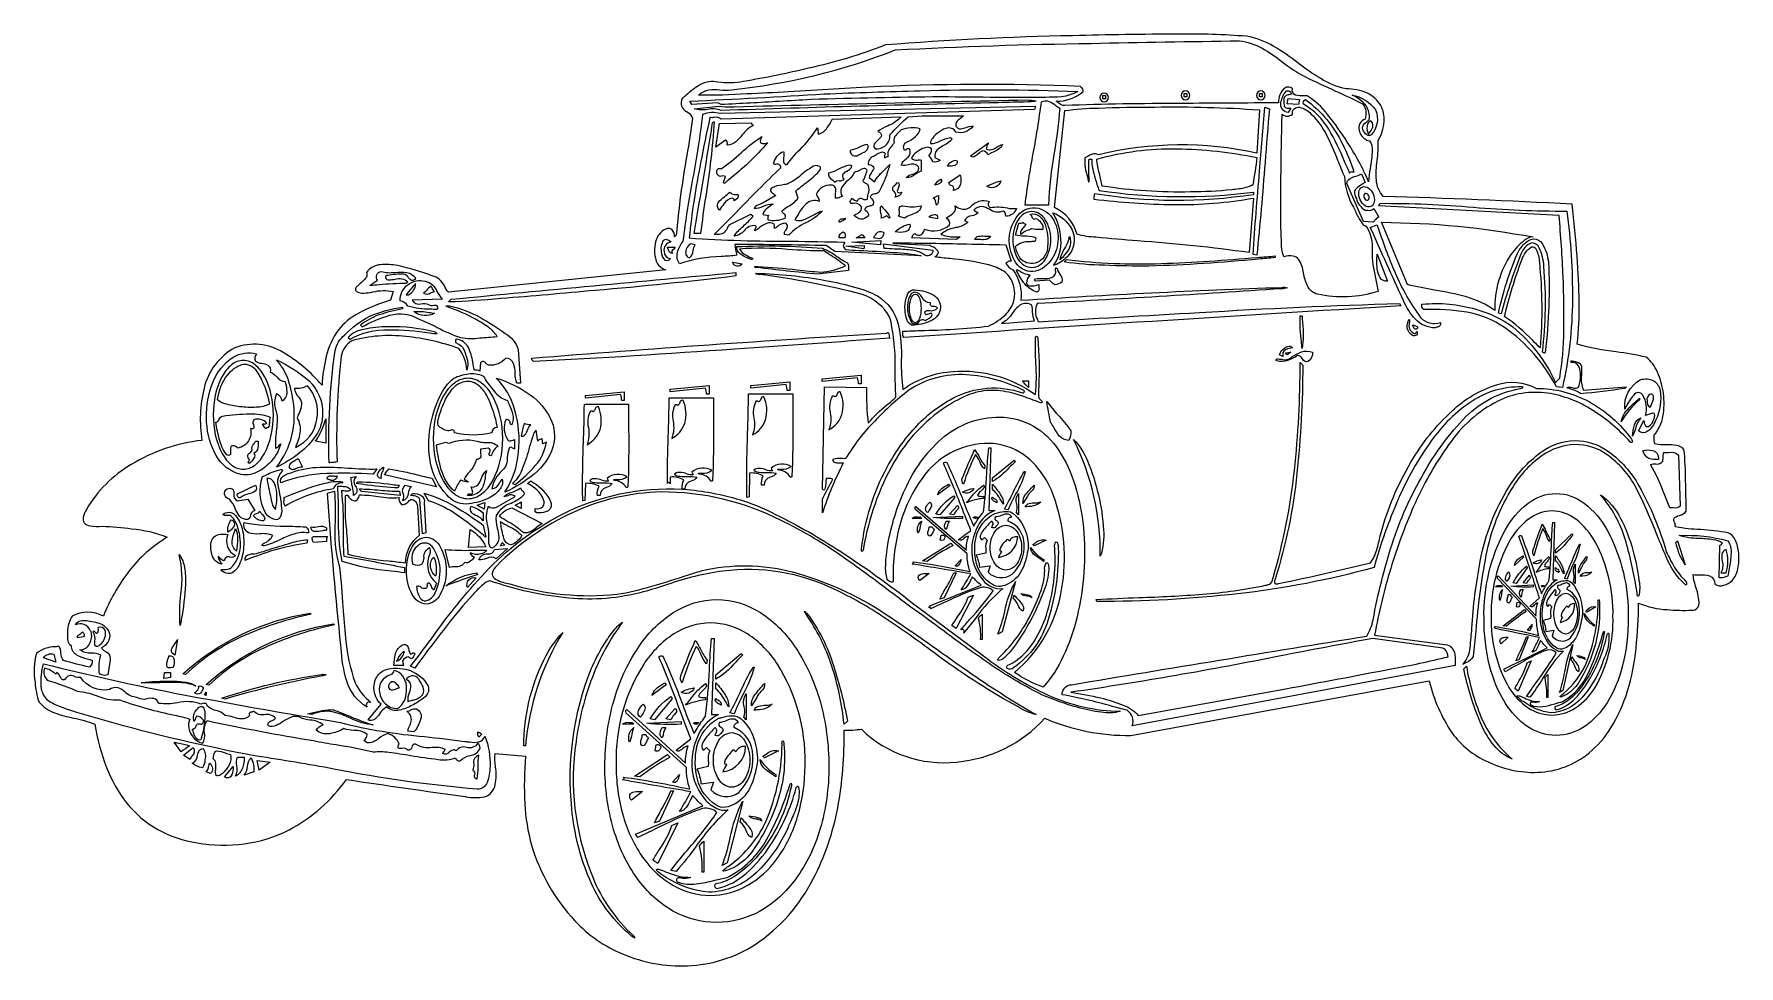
# Model space of a CAD drawing. Extents: x 0.65 to 7.74, y 3.73 to 7.61.
import ezdxf

# ---------------------------------------------------------------- set-up
doc = ezdxf.new("R2010")
doc.units = 0

msp = doc.modelspace()

# ---------------------------------------------------------------- linework, layer by layer
for points in [[(7.695625, 5.532835, 0.042066), (7.582018, 5.546339, -0.037955), (7.479626, 5.557835, -0.219643), (7.476515, 5.567986, 0.222226), (7.472626, 5.579835, -0.337919), (7.475866, 5.597433, -0.093795), (7.494253, 5.605673, 0.186364), (7.522626, 5.622835), (7.522626, 5.622835, 0.002362), (7.520018, 5.748995, 0.027345), (7.513208, 5.880514, 0.18662), (7.482088, 5.896866, 0.04379), (7.440747, 5.899164, -0.080844), (7.392626, 5.903833, -0.140327), (7.389545, 5.929519, 0.038121), (7.389626, 5.939833, 0.132581), (7.425608, 6.017631, 0.081036), (7.427751, 6.112333, 0.074226), (7.402582, 6.201785, 0.120274), (7.356626, 6.263832, 0.021951), (7.23106, 6.285845, -0.03738), (7.068628, 6.317832, 0.037265), (7.077581, 6.491613, 0.015552), (7.069003, 6.682831, 0.01242), (7.047628, 6.900831, 0.004516), (6.262629, 6.932831, -0.00002), (6.262629, 6.932831, -0.17542), (6.233865, 7.000843, -0.049086), (6.237319, 7.081433, 0.051133), (6.240629, 7.163829, 0.116753), (6.266439, 7.243845, 0.149642), (6.250754, 7.312954, 0.149721), (6.196757, 7.361501, 0.11344), (6.107629, 7.379829, -0.082079), (6.002188, 7.422632, -0.026791), (5.907509, 7.487956, 0.029976), (5.807034, 7.556655, 0.09106), (5.693632, 7.598829, 0.022583), (5.409601, 7.607548, 0.006506), (4.970134, 7.601079, 0.015009), (4.192636, 7.562829, -0.038209), (3.872354, 7.466025, -0.018253), (3.601865, 7.411053, -0.091219), (3.494637, 7.407829, 0.193727), (3.422629, 7.397942, 0.057357), (3.36274, 7.353579, -0.005269), (3.346639, 7.339829, 0.439012), (3.364639, 7.285829, -0.204812), (3.385028, 7.26487, 0.012229), (3.389639, 7.256831, -0.005755), (3.365692, 7.103153, 0.022533), (3.321639, 6.770831), (3.314637, 6.763831, 0.184039), (3.304744, 6.792976, 0.262131), (3.283665, 6.798899, 0.240208), (3.238728, 6.752621, 0.148842), (3.234887, 6.677204, 0.291979), (3.278639, 6.626833), (2.37464, 6.533832), (2.37464, 6.533832, -0.113858), (2.357967, 6.560561, 0.202719), (2.306694, 6.60291, 0.028517), (2.162458, 6.644876, 0.069087), (2.091516, 6.648704, 0.207415), (2.032642, 6.615832, -0.230567), (2.033001, 6.596853, -0.064253), (1.997932, 6.561805, 0.012915), (1.992844, 6.557365, 0.595461), (1.994326, 6.536273, 0.141645), (2.021621, 6.52991, 0.026862), (2.059997, 6.535277, -0.116325), (2.144642, 6.536832), (2.133642, 6.500832, 0.050815), (2.001324, 6.446986, 0.108175), (1.915642, 6.376446, 0.09356), (1.865941, 6.267526, 0.050601), (1.848643, 6.147833, 0.076424), (1.686479, 6.283684, 0.235064), (1.485644, 6.302833, 0.212303), (1.357894, 6.135458, 0.099067), (1.348644, 5.917833, 0.109688), (1.054843, 5.81708, 0.129552), (0.868757, 5.630676, 0.068768), (0.855219, 5.597488, 0.220393), (0.858536, 5.574393, 0.187919), (0.883324, 5.561927, 0.060863), (0.934199, 5.560625, -0.030315), (1.056399, 5.550324, -0.073743), (1.204644, 5.514835, 0.098775), (1.043896, 5.37146, 0.069098), (0.938646, 5.186836, 0.253862), (0.808646, 5.186836, 0.141685), (0.789771, 5.121711, 0.068929), (0.79163, 5.08432, 0.270163), (0.804646, 5.064836, 0.264783), (0.827327, 5.025782, 0.074478), (0.871808, 5.009451, -0.01622), (0.891646, 5.003836, -0.291662), (0.880646, 4.974836), (0.880646, 4.974836, -0.020954), (0.773068, 5.002196, -0.161552), (0.762226, 5.033499, 0.106946), (0.754646, 5.060836, -0.00897), (0.738411, 5.05901, 0.178663), (0.660646, 5.031836, 0.109677), (0.654534, 4.911369, 0.062204), (0.671437, 4.828418, 0.12725), (0.735593, 4.784561, 0.038574), (0.814125, 4.762814, -0.050478), (0.902646, 4.736838, 0.050357), (0.951462, 4.557577, 0.0744), (1.034586, 4.410268, 0.19303), (1.328851, 4.244143, 0.164183), (1.711333, 4.297457, 0.115596), (1.949643, 4.506837, 0.001515), (2.443889, 4.435868, -0.000071), (2.447106, 4.435513, 0.088935), (2.524664, 4.434901, 0.280788), (2.56885, 4.485631, 0.094321), (2.56991, 4.559943, -0.068118), (2.568642, 4.614838), (2.69464, 4.603837, 0.033888), (2.691632, 4.406452, 0.053887), (2.719701, 4.234058, 0.115657), (2.9002, 3.919657, 0.111706), (3.100345, 3.780816, 0.109453), (3.368288, 3.732073, 0.133526), (3.649966, 3.820702, 0.129907), (3.891317, 4.093978, 0.074918), (3.99316, 4.389083, 0.050467), (4.019636, 4.711837, 0.029208), (4.066163, 4.71399, -0.012209), (4.091636, 4.715838, 0.223522), (4.48901, 4.579838, 0.188531), (4.854633, 4.761839, 0.104972), (5.212344, 4.690253), (6.453629, 4.916836, 0.088666), (6.548846, 4.700257, 0.127228), (6.695504, 4.581455, 0.122211), (6.90504, 4.536908, 0.164333), (7.118941, 4.617887, 0.080406), (7.209244, 4.721471, 0.065923), (7.278696, 4.875664, 0.047785), (7.314133, 5.053766, 0.023406), (7.324626, 5.240835, 0.084996), (7.442873, 5.213592, 0.030422), (7.546492, 5.211206, 0.484537), (7.575983, 5.245344, 0.064391), (7.561838, 5.311404, -0.079781), (7.551626, 5.359835, 0.067454), (7.5775, 5.35826, -0.089798), (7.619788, 5.354004, -0.341376), (7.641625, 5.319835, 0.228062), (7.679501, 5.314961, 0.109873), (7.713625, 5.334836, 0.136614), (7.737215, 5.38409, 0.075222), (7.74086, 5.447851, 0.090167), (7.726387, 5.504604, 0.23741)], [(3.551637, 7.375829, 0.066383), (4.232636, 7.541829, -0.010009), (5.047174, 7.56929, -0.002325), (5.664289, 7.579831, -0.10301), (5.758676, 7.54922, -0.03462), (5.840965, 7.4937, 0.045009), (5.938631, 7.429829, 0.005145), (6.064471, 7.371096, -0.010899), (6.176631, 7.317829, -0.258832), (6.186629, 7.253831, 0.377073), (6.161755, 7.20833, 0.238401), (6.194629, 7.166831, -0.291811), (6.211027, 7.154951, -0.101547), (6.216096, 7.126811, -0.039114), (6.208052, 7.048018, 0.028175), (6.201631, 6.993831, 0.042895), (6.113005, 7.15808, 0.03222), (6.030771, 7.273674, 0.091567), (5.945631, 7.350829, 0.024268), (5.929917, 7.351059, -0.09106), (5.897689, 7.354237, -0.383992), (5.884631, 7.379829, 0.373955), (5.852631, 7.382829, 0.233171), (5.826631, 7.321829, 0.001), (5.420757, 7.319329, 0.008299), (4.937633, 7.310831, -0.213239), (4.912966, 7.321052, 0.050287), (4.901633, 7.328829, 0.1875), (5.013633, 7.368829, 0.311055), (5.006468, 7.385829, -0.025078), (5.002633, 7.389829, 0.022864), (4.116636, 7.386829), (3.789133, 7.367438, -0.002103), (3.614636, 7.358758, -0.019195), (3.414639, 7.353829, -0.155962), (3.457715, 7.375756, -0.060466), (3.503237, 7.375903, 0.054552)], [(3.386639, 7.314829), (3.378639, 7.328829, 0.003834), (3.936692, 7.358925, -0.004573), (4.335749, 7.371822, -0.018292), (4.991633, 7.368829, -0.093761), (4.923933, 7.346764, -0.014717), (4.657105, 7.344419, -0.001593), (4.422947, 7.346829, -0.000113), (4.422947, 7.346829), (4.422947, 7.346829, 0.004551), (3.881674, 7.335558, 0.001007), (3.750181, 7.327939, -0.00383), (3.508637, 7.314829), (3.494637, 7.321829)], [(3.350639, 6.745832, -0.016481), (3.391192, 7.005146, 0.018602), (3.432639, 7.274829, -0.166735), (3.504637, 7.278829), (4.815635, 7.307831), (4.811697, 7.293767), (3.508637, 7.253831, 0.248245), (3.479569, 7.260647, -0.062946), (3.461637, 7.260829), (3.461637, 7.260829, 0.006157), (3.423138, 7.07183, 0.024841), (3.375639, 6.759831, 0.01678), (3.803873, 6.746055, -0.004648), (4.017989, 6.742581, -0.957339), (4.020108, 6.736968, 0.071344), (4.016636, 6.727831, 0.170219), (4.02575, 6.711557, 0.020495), (4.083264, 6.708008, -0.006671), (4.227046, 6.69982, -0.044689), (4.340636, 6.684832), (3.980638, 6.702832), (3.945881, 6.728107, 0.004874), (3.565467, 6.732586, 0.063012), (3.573637, 6.687831), (3.573637, 6.687831, -0.014095), (3.508779, 6.682384, 0.080636), (3.335639, 6.651832, -0.206541), (3.326638, 6.700706, -0.116665)], [(4.784224, 7.325662, -0.000875), (4.660964, 7.322508, 0.00269), (3.508637, 7.289829, 0.150088), (3.451035, 7.29453, -0.120482), (3.396637, 7.296829), (3.497637, 7.307831), (3.524887, 7.304829), (3.524888, 7.304829, -0.001073), (4.781722, 7.334153, -0.039912), (4.816126, 7.330309, -0.862888), (4.816807, 7.329184, -0.083032), (4.812367, 7.328025, -0.022181)], [(4.840635, 7.325829, -0.209515), (4.872841, 7.327736, -0.072464), (4.899909, 7.311332, 0.027321), (4.916633, 7.299829, -0.022821), (4.893935, 7.114139, 0.030467), (4.869635, 6.896831, -0.008172), (4.772635, 6.896831, -0.000068), (4.772635, 6.896831, -0.013686), (4.806635, 7.111329, 0.013686)], [(5.736631, 7.112831, 0.113934), (5.078633, 7.105831, 0.231701), (5.049258, 7.10708, 0.066691), (5.020633, 7.091831, 0.080763), (5.03167, 7.014759, -0.000441), (5.033039, 7.009437, -0.000046), (5.033348, 7.008231, 0.05472), (5.038261, 6.992048, 0.137482), (5.038786, 7.011171, -0.030636), (5.038633, 7.087831), (5.049633, 7.087831, 0.075148), (5.063915, 7.007675, 0.016365), (5.080446, 6.957518), (5.080446, 6.957518, 0.070078), (5.722631, 6.950831), (5.722631, 6.939831, -0.079317), (5.060633, 6.943831), (5.057946, 6.921269, 0.026615), (5.392163, 6.898799, 0.049367), (5.722631, 6.925831), (5.704632, 6.698832, 0.018492), (5.240418, 6.747488, -0.004086), (5.067266, 6.762538, -0.059952), (4.988633, 6.774831, 0.228564), (4.894635, 6.885831), (4.937633, 7.289829, -0.031503), (5.076571, 7.300283, -0.007876), (5.312632, 7.304455, -0.020323), (5.747631, 7.292829)], [(5.101383, 7.326128, 0.414102), (5.11911, 7.344392, 0.414102), (5.101383, 7.362656, 0.414102), (5.083657, 7.344392, 0.414102)], [(5.439935, 7.334794, 0.414102), (5.457661, 7.353058, 0.414085), (5.439935, 7.371324, 0.41407), (5.422207, 7.353058, 0.414086)], [(5.752933, 7.334794, 0.414086), (5.770661, 7.353058, 0.41407), (5.752933, 7.371324, 0.41407), (5.735206, 7.353058, 0.414086)], [(5.841631, 7.274829, 0.383721), (5.884631, 7.274829, -0.533309), (5.914405, 7.303419, -0.142347), (5.961868, 7.276461, -0.079519), (6.028215, 7.184954, -0.027111), (6.072519, 7.083608, 0.013214), (6.100631, 7.015831, 0.114486), (6.13899, 6.887229, -0.003182), (6.148942, 6.865804, 0.030833), (6.167214, 6.830998, 0.059513), (6.179496, 6.814988, 0.304392), (6.190631, 6.810831, -0.165869), (6.215883, 6.705635, 0.04087), (6.219631, 6.648832), (6.240629, 6.536832, -0.128393), (5.988631, 6.525832, -0.219602), (5.946954, 6.560833, -0.065448), (5.930774, 6.614724, 0.1165), (5.910371, 6.671437, 0.178698), (5.887338, 6.684597, 0.115076), (5.848632, 6.680833, -0.086304), (5.83886, 6.750103, -0.011726), (5.836076, 6.892347, -0.005222), (5.840531, 7.221043, 0.000403)], [(5.848632, 7.335829, 0.073478), (5.849631, 7.312954, 0.355368), (5.862632, 7.299829), (5.877631, 7.299829), (5.866631, 7.281829, -0.433458), (5.836631, 7.32233, -0.130938), (5.859631, 7.371829, -0.445316), (5.880631, 7.357829, -0.077639), (5.87048, 7.354752, 0.421694)], [(5.938631, 7.335829, -0.126851), (6.092265, 7.150804, -0.04298), (6.140631, 7.033831, -0.054931), (6.133862, 7.033877, 0.364879), (6.122631, 7.029829, -0.005196), (6.101842, 7.077611, 0.040023), (6.035471, 7.212671, 0.128983), (5.930199, 7.316446, -0.34417)], [(6.230631, 7.292829, -0.289781), (6.212629, 7.188829, -0.375315), (6.188255, 7.192829, -0.155564), (6.176631, 7.217829, -0.263429), (6.190288, 7.23962, 0.141964), (6.204631, 7.256831, 0.257999), (6.171184, 7.330866, 0.077404), (6.132631, 7.353829, -0.201797)], [(3.422637, 6.777831), (3.396637, 6.777831, -0.002533), (3.430552, 6.982029, 0.004095), (3.472637, 7.238829, 0.009726), (3.473628, 7.239874, -0.309109), (3.479639, 7.242829, -0.023347), (3.444083, 6.932838, 0.005803)], [(4.012636, 6.932831, 0.036304), (4.004112, 6.929374, -0.190165), (3.983636, 6.925831, -0.066192), (3.984636, 6.946246, 0.11145), (3.984657, 6.968024, 0.308997), (3.965636, 6.979831, 0.295975), (3.904637, 6.943831, 0.160222), (3.910447, 6.929403, -0.229171), (3.915637, 6.911832, 0.286286), (3.861345, 6.900956, 0.075716), (3.825902, 6.853769, -0.011985), (3.814637, 6.835831, 0.224841), (3.852678, 6.836308, 0.040082), (3.896031, 6.857336, -0.103062), (3.929637, 6.871831, -0.089014), (3.860486, 6.822776, 0.101584), (3.789637, 6.770831), (3.771638, 6.774831, -0.241024), (3.777617, 6.792715, 0.115984), (3.784745, 6.807515, 0.324907), (3.774638, 6.821831, 0.166537), (3.745064, 6.808689, -0.033849), (3.732742, 6.800397, -0.726297), (3.73006, 6.805723, 0.070529), (3.728638, 6.817831, 0.251376), (3.69665, 6.820322, 0.066947), (3.666616, 6.801475, -0.0257), (3.648637, 6.788831, -0.196586), (3.651051, 6.79921, 0.266027), (3.652637, 6.810831, 0.26773), (3.603824, 6.78986, -0.200482), (3.562638, 6.767831, -0.081745), (3.600763, 6.808936, 0.03037), (3.641637, 6.849831), (3.630637, 6.857832), (3.54045, 6.812518, 0.004928), (3.536698, 6.805547, -0.063642), (3.522868, 6.783879, -0.23416), (3.501637, 6.774831), (3.479639, 6.774831, 0.008824), (3.570574, 6.866253, -0.010133), (3.756637, 7.051831, 0.55707), (3.734365, 7.065493, -0.800448), (3.728358, 7.07485, -0.232009), (3.767637, 7.119829, -0.171109), (3.768643, 7.1003, 0.074126), (3.768252, 7.076538, 0.436866), (3.782637, 7.065831, -0.031397), (3.836532, 7.12821, 0.058296), (3.908636, 7.217829, -0.057687), (3.911636, 7.191829, 0.201738), (3.950012, 7.219454, 0.108651), (3.969637, 7.253831), (4.257636, 7.263829, -0.105928), (4.199901, 7.224922, 0.048158), (4.160636, 7.202831, -0.381174), (4.175166, 7.184233, -0.127673), (4.160283, 7.166576, 0.088822), (4.145081, 7.149838, 0.370842), (4.149636, 7.130832, 0.457164), (4.210636, 7.188829, -0.044721), (4.286636, 7.263829, -0.026364), (4.442858, 7.267867, 0.004949), (4.516635, 7.267829, -0.04742), (4.50351, 7.256916, 0.324477), (4.484635, 7.224829, 0.284135), (4.504143, 7.213868, 0.077539), (4.528032, 7.219685, -0.131516), (4.556635, 7.224829, -0.304843), (4.484635, 7.199831, 0.309235), (4.453604, 7.217237, 0.13296), (4.416385, 7.201831, 0.075728), (4.387042, 7.173674, 0.264393), (4.379636, 7.152831, 0.152473), (4.419596, 7.16353, -0.068394), (4.462635, 7.177829), (4.469635, 7.170829, -0.100051), (4.435506, 7.145469, 0.073169), (4.406857, 7.12573, 0.250955), (4.397635, 7.094831), (4.419636, 7.083829, -0.298756), (4.390354, 7.076939, 0.057492), (4.372635, 7.101831, 0.260413), (4.383635, 7.130832, 0.249627), (4.360261, 7.135987, 0.089604), (4.332386, 7.12408, 0.171453), (4.300636, 7.091831, 0.304308), (4.325547, 7.084088, -0.070659), (4.340636, 7.083829), (4.340636, 7.037831, 0.092422), (4.315096, 7.024414, -0.222838), (4.278636, 7.011831, -0.145654), (4.301369, 7.023939, 0.093551), (4.322136, 7.033488, 0.271577), (4.329636, 7.055829, 0.300529), (4.287775, 7.063928, -0.135075), (4.257636, 7.062831, -0.15994), (4.277545, 7.089495, 0.365417), (4.293635, 7.127832, 0.466788), (4.278982, 7.127367, -0.099988), (4.271636, 7.123829, -0.401117), (4.275636, 7.155831, -0.000643), (4.279846, 7.158088, 0.050822), (4.315425, 7.180298, 0.175798), (4.336635, 7.213829, 0.150658), (4.257636, 7.209829, -0.035326), (4.246065, 7.198161, 0.077591), (4.229944, 7.180041, 0.237732), (4.228635, 7.155831, -0.017895), (4.219465, 7.144364, 0.063479), (4.204187, 7.122821, 0.232267), (4.203636, 7.098831, -0.004492), (4.200636, 7.097869, 0.126449), (4.188636, 7.091831, 0.048604), (4.188802, 7.097753, -0.276759), (4.192636, 7.109829, 0.295869), (4.173093, 7.115127, 0.068315), (4.151269, 7.104621, -0.057331), (4.131636, 7.094831, -0.062367), (4.126174, 7.085834, 0.267474), (4.120636, 7.065831, -0.167911), (4.139011, 7.058581, -0.504748), (4.138636, 7.040831, -0.047671), (4.132487, 7.029812, 0.122481), (4.124636, 7.011831), (4.145636, 6.993831, -0.072946), (4.188183, 7.043309, 0.015521), (4.210636, 7.065831, 0.008707), (4.203048, 7.043755, -0.069359), (4.163636, 6.950831, -0.173201), (4.147142, 6.942732, 0.261708), (4.127636, 6.929831, -0.096166), (4.140261, 6.914456, -0.299698), (4.138636, 6.896831, -0.094376), (4.124977, 6.892246, 0.314391), (4.104199, 6.876268, -0.257658), (4.121896, 6.859031, -0.272486), (4.112229, 6.845362, -0.258669), (4.080636, 6.839831), (4.059636, 6.853831, -0.020957), (4.068316, 6.858474, 0.079604), (4.086231, 6.869913, 0.27633), (4.091636, 6.889831, 0.327485), (4.058733, 6.903724, -0.019146), (4.048636, 6.903831, -0.505431), (4.048892, 6.918738, 0.113064), (4.052636, 6.925831, 0.20093), (4.076699, 6.913768, -0.642051), (4.096671, 6.922674, 0.311619), (4.116636, 6.921831, -0.050384), (4.120449, 6.941506, 0.195051), (4.120636, 6.979831, 0.094118), (4.110692, 6.986826, -0.0978), (4.10026, 6.994254, -0.426984), (4.102636, 7.004831), (4.116386, 7.040081, 0.307421), (4.102187, 7.049114, 0.104262), (4.086442, 7.042334, -0.144582), (4.062636, 7.033831, -0.112437), (4.034946, 6.998588, 0.081474), (4.009613, 6.968677, 0.290755)], [(3.641637, 7.227829, 0.119792), (3.596501, 7.188245, -0.051283), (3.569209, 7.159667, -0.163639), (3.533637, 7.145831, -0.009355), (3.533732, 7.149566, 0.34666), (3.526637, 7.166831), (3.486638, 7.137829), (3.501637, 7.235829), (3.634637, 7.238829, 0.358508), (3.638075, 7.2317, -0.097683)], [(5.736631, 6.687831), (5.720861, 6.690435, -0.005256), (5.748093, 7.038624, 0.002996), (5.769632, 7.303829), (5.789193, 7.2971, 0.002494), (5.770625, 7.073497, -0.005896)], [(6.201631, 7.191829, 0.056934), (6.214603, 7.212715, 0.348535), (6.212629, 7.245829, 0.343519), (6.200926, 7.240626, 0.111932), (6.195505, 7.223705, 0.207624)], [(3.702637, 7.155831, -0.043826), (3.537897, 6.999707, 0.000117), (3.528058, 6.991363, -0.188706), (3.519234, 6.986365, -0.303967), (3.519432, 6.994946, 0.002785), (3.520666, 6.999206, -0.051677), (3.526637, 7.015831, 0.169785), (3.50389, 7.016056, -0.309726), (3.490597, 7.032459, -0.658478), (3.508637, 7.047831, 0.031562), (3.591835, 7.114174, -0.036269), (3.677637, 7.181829, 0.094667), (3.670913, 7.16214, 0.320735), (3.674788, 7.153643, 0.142543), (3.699348, 7.155113, -0.00139)], [(4.073636, 7.101831, -0.052716), (4.090587, 7.110623, 0.089511), (4.114296, 7.124396, 0.359566), (4.116636, 7.148831, 0.085673), (4.081431, 7.136533, -0.087301), (4.044636, 7.123829, 0.511418)], [(4.678635, 7.148831, -0.20207), (4.639193, 7.116797, 0.043965), (4.617635, 7.105831, 0.342636), (4.596692, 7.121609, 0.129635), (4.576745, 7.108761, -0.082441), (4.561089, 7.097414, -0.354443), (4.545635, 7.101831), (4.620635, 7.155831, 0.112219), (4.614155, 7.141071, -0.049142), (4.610635, 7.130832, 0.231307), (4.633368, 7.127554, 0.061426), (4.656546, 7.138408, -0.059857)], [(5.736631, 7.094831, -0.023685), (5.719367, 6.981101, -0.121046), (5.689825, 6.96904, -0.029566), (5.632087, 6.959959, -0.023184), (5.46053, 6.951296, -0.045399), (5.092633, 6.975831, 0.039439), (5.081982, 7.027274, -0.053131), (5.070633, 7.087831, -0.07331), (5.403632, 7.13108, -0.044698)], [(3.885517, 7.053642, 0.047913), (3.841095, 7.021862, -0.082539), (3.782637, 6.983831, -0.020902), (3.760981, 6.979971, 0.097219), (3.720637, 6.968832, 0.581651), (3.716511, 6.951564, 0.078219), (3.733346, 6.938279, -0.007179), (3.735637, 6.936831), (3.692637, 6.911832, -0.108147), (3.670743, 6.900545, 0.218381), (3.645637, 6.882831, 0.119565), (3.68446, 6.891712, -0.119349), (3.724638, 6.900831), (3.724637, 6.900831, 0.0281), (3.702762, 6.885331, 0.190076), (3.681637, 6.857832), (3.706637, 6.853831, 0.276728), (3.702803, 6.841754, -0.048598), (3.702637, 6.835831, 0.169224), (3.774638, 6.842831, 0.473663), (3.769312, 6.860346, -0.223324), (3.760637, 6.871831, -0.065388), (3.786327, 6.890658, 0.115125), (3.828637, 6.925831), (3.818636, 6.954831, -0.012534), (3.85567, 6.984742, 0.028529), (3.910626, 7.03109, 0.124618), (3.921048, 7.046613, 0.280792), (3.919172, 7.057486, 0.301579)], [(4.052636, 7.058831, 0.294731), (4.029993, 7.059425, 0.029098), (3.99368, 7.044186, -0.081722), (3.954636, 7.029829, 0.269219), (3.969475, 7.002643, -0.074462), (3.980638, 6.990831, -0.300808), (4.000137, 6.997831, 0.300766), (4.019636, 7.004831, -0.286011), (4.016446, 7.026281, -0.127208), (4.031483, 7.037962, 0.209147)], [(4.448635, 7.058831, 0.008484), (4.453159, 7.064043, -0.257261), (4.487635, 7.083829, -0.521079), (4.480439, 7.061839, -0.100903)], [(4.455635, 6.990831), (4.502635, 7.022832, 0.001494), (4.503341, 7.01875, -0.107613), (4.504539, 6.983069, -0.293588), (4.473635, 6.957831, 0.570821), (4.465573, 6.978199, -0.37695)], [(6.244631, 6.846831, 0.1235), (6.229271, 6.834542, -0.046911), (6.219631, 6.824831), (6.179631, 6.828831), (6.111631, 6.986831, -0.231253), (6.124345, 7.007284, -0.070609), (6.147828, 7.01674, 0.072155), (6.172629, 7.026829), (6.186629, 6.990831, -0.034607), (6.173949, 6.982359, 0.065597), (6.150162, 6.96483, 0.298578), (6.143631, 6.939831, -0.017099), (6.150484, 6.923603, 0.206917), (6.186629, 6.875831, -0.036572), (6.197884, 6.875569, 0.291946), (6.222631, 6.882831)], [(3.555637, 6.925831, 0.203038), (3.519638, 6.901206, 0.035962), (3.501638, 6.875831), (3.501637, 6.875831, -0.373396), (3.495882, 6.906862, -0.092061), (3.522278, 6.931451, 0.062405), (3.544637, 6.950831, 0.215957), (3.564512, 6.941206, 0.036053), (3.580637, 6.939831, 0.007129), (3.579065, 6.934815, -0.279859), (3.562638, 6.914832, 0.389383), (3.559109, 6.922627, -0.069012)], [(4.260636, 6.950831, -0.296017), (4.232636, 6.929831, 0.378222), (4.228295, 6.953105, -0.624493), (4.232636, 6.979831), (4.242636, 6.990831, -0.364269), (4.248596, 6.980666, -0.069751), (4.24439, 6.96619, 0.164376), (4.241356, 6.951226, 0.327868)], [(4.397635, 6.979831, -0.150108), (4.422636, 7.004831, -0.440472), (4.41876, 6.987456, -0.137303)], [(4.613635, 6.975831, 0.020219), (4.632782, 6.983862, -0.057985), (4.671635, 6.997831, -0.479811), (4.617635, 6.972831)], [(6.220307, 6.942993, -0.144717), (6.225215, 6.910631, -0.254309), (6.211401, 6.890175, -0.254321), (6.186958, 6.893607, -0.144715), (6.166203, 6.918917, -0.144711), (6.161294, 6.951279, -0.254322), (6.175107, 6.971735, -0.254311), (6.199552, 6.968303, -0.144718)], [(4.174636, 6.893831, 0.033831), (4.18885, 6.876387, -0.081942), (4.210636, 6.846831), (4.206636, 6.842831), (4.196636, 6.853831, -0.231859), (4.174636, 6.842831, 0.14013), (4.17327, 6.863542, -0.213837)], [(4.271636, 6.842831), (4.246636, 6.849831, 0.20554), (4.250056, 6.871336, -0.110603), (4.250726, 6.886929, -0.334032), (4.264636, 6.893831, 0.118603), (4.340636, 6.893831, -0.229298), (4.326524, 6.86883, -0.068184), (4.299079, 6.85583, 0.06819)], [(4.692635, 6.849831, -0.080155), (4.691708, 6.855001, 0.293034), (4.682635, 6.871831, -0.267669), (4.62421, 6.879015, 0.094546), (4.592692, 6.890551, 0.241989), (4.559635, 6.875831), (4.577635, 6.864831, -0.158369), (4.551083, 6.852343, 0.276666), (4.520635, 6.831831), (4.534635, 6.824831, -0.149458), (4.484713, 6.802743, 0.140271), (4.422636, 6.774831, 0.111659), (4.478493, 6.764976, -0.024671), (4.502635, 6.763831), (4.487635, 6.752832), (4.300636, 6.759831, 0.055626), (4.304444, 6.767281, -0.30191), (4.314636, 6.777831, 0.464353), (4.346237, 6.778324, 0.104249), (4.354636, 6.795831, 0.278074), (4.458635, 6.813831, 0.343658), (4.448313, 6.839327, -0.009), (4.444635, 6.842831, -0.013885), (4.454249, 6.849058, 0.078379), (4.477836, 6.867293, 0.326074), (4.480635, 6.893831, 0.083091), (4.50226, 6.882081, 0.285237), (4.545635, 6.889831, -0.304001), (4.624635, 6.911832, 0.540946), (4.628635, 6.885831, -0.103119), (4.698604, 6.884557, 0.105148), (4.736635, 6.882831, -0.316638)], [(4.412635, 6.936831, -0.053356), (4.411635, 6.914956, -0.202969), (4.404635, 6.896831, -0.113584), (4.401257, 6.908396, 0.304422), (4.390635, 6.925831, -0.018636), (4.404712, 6.932985, 0.004599)], [(4.897011, 6.822657, -0.297124), (4.86904, 6.653919, -0.224212), (4.79403, 6.619621, -0.270191), (4.723178, 6.677011, -0.286315), (4.743176, 6.853574, -0.295108), (4.827861, 6.883443, -0.229963)], [(6.198964, 6.916967, 0.390407), (6.202018, 6.935083, 0.390378), (6.186515, 6.944943, 0.390439), (6.183461, 6.926826, 0.390378)], [(6.248629, 6.903831, -0.022764), (6.637211, 6.887825, 0.022764), (7.025628, 6.871831, -0.036323), (7.049253, 6.502957, -0.054177), (7.007628, 6.137833), (6.982628, 6.140833, 0.119221), (6.767292, 6.387481, 0.103604), (6.610643, 6.451025, 0.044962), (6.431629, 6.461832, -0.372962), (6.423539, 6.484019, -0.097009), (6.647883, 6.463354, -0.090024), (6.801657, 6.389974, -0.113691), (6.978628, 6.158832), (6.996628, 6.176835, 0.038589), (7.013456, 6.375005, 0.015559), (7.010503, 6.597457, 0.012179), (6.993628, 6.853831), (6.244631, 6.893831)], [(3.998636, 6.824831, -0.518099), (4.012874, 6.839264, 0.106166), (4.023636, 6.842831, -0.477808), (4.023105, 6.836643, -0.082214), (4.014136, 6.830831, -0.033585), (3.998636, 6.824831, -0.000031)], [(4.293635, 6.817831, -0.402499), (4.27452, 6.784843, -0.102427), (4.232636, 6.785831, -0.131364), (4.293625, 6.817828)], [(4.408636, 6.849831), (4.408636, 6.839831), (4.372635, 6.846831, -0.114821), (4.389135, 6.856581, -0.368031)], [(4.800386, 6.636724, 0.251709), (4.856323, 6.670895, 0.147423), (4.879493, 6.753394, 0.147422), (4.856323, 6.835893, 0.25171), (4.800386, 6.870065, 0.251709), (4.744448, 6.835893, 0.147424), (4.721278, 6.753394, 0.147425), (4.744448, 6.670895, 0.251709)], [(4.746633, 6.821831, 0.216673), (4.764635, 6.824831, -0.054872), (4.767995, 6.821423, 0.364761), (4.775635, 6.817831, -0.217213), (4.768882, 6.806964, 0.048805), (4.756861, 6.791259, 0.253716), (4.754633, 6.774831, -0.1156), (4.783187, 6.791765, 0.04054), (4.800633, 6.799831, 0.10226), (4.833185, 6.795997, -0.019819), (4.847633, 6.795831, 0.259844), (4.841384, 6.820831, 0.09557), (4.818635, 6.839831, -0.574327), (4.801485, 6.846821, 0.128811), (4.793635, 6.857832, -0.241938), (4.83245, 6.850547, -0.135711), (4.855869, 6.815498, -0.108902), (4.866512, 6.724961, -0.332049), (4.814404, 6.654985, -0.301827), (4.750632, 6.677643, -0.08621), (4.732635, 6.723831, -0.215625), (4.792837, 6.745371, 0.020391), (4.812231, 6.746928, 0.779384), (4.81265, 6.761974, 0.042242), (4.767732, 6.767219, -0.032988), (4.732635, 6.770831)], [(6.346432, 6.499061, -0.002714), (6.208631, 6.803832, 0.000019), (6.208631, 6.803832), (6.237629, 6.813831, 0.023217), (6.311879, 6.614582, 0.056593), (6.417629, 6.428832, 0.291114), (6.500629, 6.407832, -0.500913), (6.484874, 6.38803, 0.027002), (6.478629, 6.385832, -0.208126), (6.396204, 6.421683, -0.074808)], [(6.726628, 6.457832, 0.090152), (6.608256, 6.514532, 0.028193), (6.475771, 6.543006, -0.019878), (6.363629, 6.565832), (6.255631, 6.824831, -0.044933), (6.885628, 6.763831, 0.189097), (6.849051, 6.748822, 0.078038), (6.795089, 6.692307, 0.15998)], [(3.260613, 6.702475, -0.198913), (3.269601, 6.749955, -0.280209), (3.28292, 6.753895, -0.153347), (3.299639, 6.741831, 0.442479), (3.270931, 6.703369, 0.377581), (3.296639, 6.673831, -0.447757), (3.276587, 6.666712, -0.234622)], [(4.023636, 6.759831), (3.998636, 6.759831, -0.309059), (4.016636, 6.785831, -0.348549), (4.02361, 6.770452, 0.069258)], [(4.167636, 6.756831), (4.142636, 6.759831, 0.003753), (4.145061, 6.76399, -0.103134), (4.160328, 6.783912, -0.342568), (4.185636, 6.781831, -0.311451)], [(4.268636, 6.345832, -0.227383), (4.264595, 6.363199, 0.042474), (4.264636, 6.371832, -0.001238), (4.335953, 6.374569, 0.020714), (4.620635, 6.392832, 0.077458), (4.691904, 6.442044, 0.117373), (4.724463, 6.492045, 0.191274), (4.715549, 6.585418, 0.15668), (4.677532, 6.625041, 0.068756), (4.61417, 6.649943, 0.036911), (4.459041, 6.673772, -0.008796), (4.397635, 6.680833, 0.116816), (4.410742, 6.695147, 0.267841), (4.4102, 6.706196, 0.116035), (4.383614, 6.724251, -0.002679), (4.376636, 6.727831), (4.229843, 6.735986, -0.031935), (4.223593, 6.737557, 0.977823), (4.222806, 6.738646, -0.065371), (4.229824, 6.739161, -0.00682), (4.505926, 6.735365, 0.003144), (4.692635, 6.731831), (4.714635, 6.662831, 0.246691), (4.699601, 6.659469, -0.047358), (4.692635, 6.655832, 0.168389), (4.721635, 6.626833, -0.198863), (4.754633, 6.500832, -0.007515), (5.840881, 6.554153, -0.125145), (5.863968, 6.552318, -0.098864), (5.839224, 6.548292, -0.003093), (4.822633, 6.486832, 0.223245), (4.823788, 6.420163, -0.004512), (4.826635, 6.410833, -0.001176), (5.498382, 6.449583, -0.008885), (6.330629, 6.486832), (6.335858, 6.477103, 0.001446), (4.268636, 6.345832, -0.000007)], [(4.628635, 6.767831, -0.240194), (4.610642, 6.75349, -0.073919), (4.586864, 6.75317, 0.075764), (4.563635, 6.752832, -0.316377), (4.578251, 6.767161, -0.07079), (4.603304, 6.7675, 0.069951)], [(4.959633, 6.763831, 0.384385), (4.952633, 6.759831), (4.955633, 6.756831, -0.055714), (4.94007, 6.722853, 0.059073), (4.916633, 6.669831, 0.066228), (4.945316, 6.698474, 0.265951)], [(6.930479, 6.641879, 0.097634), (6.910945, 6.718786, 0.302598), (6.881951, 6.738895, 0.192828), (6.852508, 6.721233, 0.094882), (6.831628, 6.684832, 0.024322), (6.752628, 6.443832), (6.741628, 6.446832, -0.045717), (6.819131, 6.692128, -0.090158), (6.848936, 6.735437, -0.170392), (6.88712, 6.75594, -0.279879), (6.923813, 6.736195, -0.114477), (6.949142, 6.658761, -0.032758), (6.950557, 6.477945, -0.024238), (6.936004, 6.283746, -0.591574), (6.929901, 6.28168, -0.057076), (6.924628, 6.284832, 0.052067)], [(3.317639, 6.720831, -0.130318), (3.311002, 6.713677, 0.611349), (3.306639, 6.695831, -0.336226), (3.290889, 6.705706, -0.09689), (3.285639, 6.720831)], [(3.378639, 6.677833, 0.214023), (3.392028, 6.706524, -0.127691), (3.400639, 6.731831), (3.382637, 6.734831, 0.299938), (3.361513, 6.702956, 0.469036)], [(3.936636, 6.705832, -0.016827), (3.78649, 6.711788, 0.04322), (3.584637, 6.713831, 0.176342), (3.612225, 6.688693, 0.025328), (3.638314, 6.675556), (3.638314, 6.675556, -0.628654), (3.63364, 6.670343, 0.006145), (3.622825, 6.674949, -0.064048), (3.587407, 6.693272, -0.303361), (3.5742, 6.723768, -0.033626), (3.929637, 6.716831, -0.066873), (3.989681, 6.68321, 0.038982), (4.034636, 6.655832, -0.100755), (4.037689, 6.628894, 0.003797), (4.037636, 6.623833), (3.908636, 6.608831, -0.003236), (3.656758, 6.636685, -0.280832), (3.647023, 6.639882, -0.138508), (3.660453, 6.641365, -0.017963), (3.825209, 6.627371, 0.005991), (3.92284, 6.617542, 0.094661), (4.025449, 6.643769, 0.038137), (3.96558, 6.686682, -0.010274)], [(4.103636, 6.728206, -0.152088), (4.101682, 6.714292), (4.027636, 6.725206)], [(4.389197, 6.708768, -0.672149), (4.350635, 6.691832, 0.124558), (4.297503, 6.70935, 0.024768), (4.229737, 6.713838, -0.019832), (4.186699, 6.716268), (4.183949, 6.735518)], [(4.944633, 6.669831, 0.039125), (5.339024, 6.653285, 0.013166), (5.738424, 6.678835, -0.000407), (5.812631, 6.684832), (5.812631, 6.677833, 0.000384), (5.744132, 6.671938, -0.01693), (5.287971, 6.642785, -0.011968), (5.102528, 6.646185, -0.033401), (4.934633, 6.659831)], [(6.237629, 6.691832), (6.280629, 6.579831, -0.307382), (6.249442, 6.594379, -0.111669), (6.23738, 6.633207, -0.053644)], [(6.914628, 6.302833, -0.005127), (6.88432, 6.332597, 0.059348), (6.766628, 6.432832, -0.032495), (6.839135, 6.668793, -0.179583), (6.878722, 6.722311, -0.39078), (6.898468, 6.71227, -0.099315), (6.911714, 6.659222, -0.047595)], [(2.046642, 6.561832, -0.015736), (2.079642, 6.583832, -0.609321), (2.093642, 6.619831, 0.094009), (2.150441, 6.616698, -0.05999), (2.201021, 6.615837, -0.237972), (2.237642, 6.590832, -0.321004), (2.22077, 6.582871, -0.131754), (2.208458, 6.594357, 0.244338), (2.187642, 6.608831, 0.060777), (2.121829, 6.60391, 0.483821), (2.111883, 6.593472, 0.307181), (2.126704, 6.585835, 0.036032), (2.151022, 6.58816, -0.264187), (2.205642, 6.576832), (2.198642, 6.569832, 0.028578), (2.085801, 6.564805, -0.003744)], [(3.595388, 6.652456, -0.666326), (3.555387, 6.659458)], [(4.767593, 6.125564, 0.101951), (4.52833, 6.190577, 0.165144), (4.289636, 6.126833, 0.039514), (4.147491, 5.998105, 0.064281), (4.026636, 5.841835, -0.025883), (4.011327, 5.84192, 0.088439), (3.972637, 5.838835, 0.301653), (3.983165, 5.82506, 0.091156), (4.001279, 5.824076, -0.05876), (4.016636, 5.823833, 0.04018), (3.929637, 5.615835), (3.929637, 5.672835, -0.011411), (3.972637, 5.755835, 0.19343), (3.956408, 5.759542, -0.060173), (3.944636, 5.759833, -0.056381), (3.940008, 5.716364, -0.93683), (3.930204, 5.715021), (3.937949, 6.140021), (4.113636, 6.137833, 0.044724), (4.120449, 5.988771), (4.120449, 5.988771, -0.063011), (4.197949, 6.065237, 0.01196), (4.235636, 6.097833, -0.015515), (4.232283, 6.206558, 0.064703), (4.210636, 6.428832, 0.18338), (4.096193, 6.524565, 0.032229), (3.66781, 6.608447, -0.152981), (3.651359, 6.611506, -0.061651), (3.674149, 6.612224, -0.038386), (3.958572, 6.580059, -0.025615), (4.078032, 6.551293, -0.059247), (4.158428, 6.518546, -0.202029), (4.24463, 6.400962, -0.062618), (4.257777, 6.25055, 0.038721), (4.264636, 6.129833, -0.138235), (4.47408, 6.204808, -0.175198), (4.815635, 6.108835, 0.047835), (4.817447, 6.239818, -0.023473), (4.815908, 6.343768, -0.354359), (4.820028, 6.351934, -0.335683), (4.824996, 6.343411, -0.037638), (4.829382, 6.143869, 0.042324), (4.829436, 6.093979, 0.037491), (4.8422, 6.081493, -0.569084), (4.842863, 6.074456, -0.281022), (4.832457, 6.075426, 0.025914), (4.727005, 6.112167, 0.068236), (4.635666, 6.125876, 0.086854), (4.544899, 6.109475, 0.058425), (4.441161, 6.055886, 0.116422), (4.227199, 5.826064, 0.088473), (4.10099, 5.470708, -0.169911), (4.095012, 5.455245, -0.369147), (4.092636, 5.467097, -0.099385), (4.199135, 5.806097, -0.061919), (4.314928, 5.970589, -0.087923), (4.472146, 6.092985, -0.2105), (4.761982, 6.1155, 0.875275)], [(4.829635, 6.565832, 0.074282), (4.83, 6.55431, -0.390045), (4.822633, 6.533832, -0.142212), (4.771448, 6.568624, -0.053091), (4.738567, 6.62099, -0.437136), (4.738095, 6.627677, -0.203398), (4.74639, 6.624515, 0.1081), (4.793635, 6.605831, 0.200731), (4.778776, 6.572239, 0.346327), (4.791104, 6.560651, 0.117454)], [(4.814276, 6.580719, -0.000038), (4.814276, 6.580719, -0.541903), (4.815869, 6.59041, -0.036297), (4.843449, 6.591158, 0.094481), (4.883864, 6.595033, 0.371919), (4.899517, 6.627287, -0.269168), (4.901255, 6.635645, -0.286846), (4.907322, 6.627521, 0.03772), (4.916304, 6.610426, -0.255788), (4.925286, 6.576411, -0.125471), (4.896962, 6.564987, -0.120057), (4.884111, 6.57515, 0.150505), (4.872635, 6.583832)], [(2.277642, 6.579831, -0.256417), (2.325767, 6.537419, 0.085543), (2.34964, 6.504833), (2.223642, 6.500832, 0.373432), (2.259729, 6.486245, -0.131266), (2.291642, 6.482832, 0.195655), (2.312867, 6.480017, -0.183614), (2.325221, 6.479143, -0.255992), (2.327642, 6.461832, 0.00432), (2.297944, 6.463546, -0.072498), (2.205642, 6.475832, 0.25702), (2.172642, 6.497832, -0.49906)], [(2.316642, 6.536832, -0.131754), (2.305739, 6.552519, 0.023035), (2.302642, 6.558832, 0.090607), (2.282387, 6.541351, -0.034763), (2.270642, 6.529832, 0.312003), (2.299926, 6.531202, -0.097028)], [(4.420828, 6.470631, -0.288484), (4.380321, 6.4147, -0.102191), (4.300636, 6.396833, -0.223613), (4.279412, 6.424754, -0.08177), (4.273107, 6.473179, -0.087374), (4.281566, 6.520181, -0.262963), (4.304635, 6.543832, -0.119961), (4.384805, 6.526011, -0.300612)], [(4.300636, 6.407832, 0.48708), (4.331593, 6.411775, -0.526373), (4.358635, 6.414832, -0.082526), (4.371287, 6.424209, 0.088031), (4.383584, 6.433406, 0.343081), (4.383635, 6.446832, 0.018153), (4.371084, 6.443484, -0.012537), (4.360911, 6.440687, -0.663639), (4.361065, 6.456932, -0.049341), (4.376486, 6.457666, 0.279613), (4.408636, 6.468832, 0.239899), (4.391774, 6.474788, -0.652238), (4.379636, 6.489832, -0.310509), (4.344835, 6.511901, 0.270144), (4.314244, 6.534012, 0.269524), (4.295498, 6.521958, 0.10435), (4.284546, 6.490334, 0.176861)], [(4.316074, 6.526619, -0.291836), (4.332948, 6.509144, -0.091672), (4.339937, 6.466957, -0.091675), (4.332948, 6.42477, -0.291837), (4.316074, 6.407296, -0.291843), (4.299198, 6.42477, -0.091678), (4.292208, 6.466957, -0.091675), (4.299198, 6.509144, -0.291842)], [(1.902643, 6.291832, -0.159101), (1.942575, 6.356787, -0.076617), (2.046729, 6.434821, -0.067511), (2.183642, 6.471832), (2.183642, 6.464833, 0.040038), (2.084416, 6.439434, 0.075352), (2.007642, 6.396833), (2.014642, 6.389832, 0.000003), (2.015398, 6.39022, -0.060255), (2.13069, 6.438181, -0.204296), (2.252642, 6.421832, -0.027313), (2.327398, 6.387598, 0.045052), (2.424642, 6.345832, 0.080945), (2.504766, 6.344082, 0.008252), (2.57664, 6.349832), (2.57664, 6.349832, 0.110927), (2.543145, 6.385975, 0.038122), (2.486417, 6.421944, 0.040597), (2.369594, 6.473685, -0.099676), (2.36469, 6.476001, -0.768634), (2.365475, 6.477403, -0.089054), (2.377867, 6.477021, -0.079529), (2.506937, 6.428427, -0.031388), (2.610714, 6.362886, -0.174378), (2.664203, 6.296269), (2.674203, 6.156269), (2.65864, 6.155832, -0.081463), (2.651851, 6.196617, 0.084165), (2.644858, 6.237824, 0.291471), (2.61264, 6.259832, -0.25509), (2.540642, 6.230835, -0.113671), (2.529977, 6.238214, 0.490782), (2.50764, 6.241833), (2.50464, 6.205833, 0.137983), (2.48264, 6.209832, -0.03157), (2.474941, 6.243915, 0.076628), (2.457549, 6.303749, 0.252946), (2.406642, 6.338832, 0.359733), (2.403542, 6.329478, -0.087015), (2.403642, 6.324832, 0.009067), (2.410685, 6.32096, -0.078829), (2.433172, 6.305708, -0.052226), (2.448551, 6.265693, -0.177935), (2.450642, 6.209832, 0.158426), (2.41764, 6.299832, 0.061818), (2.196892, 6.349957, 0.097689), (1.971643, 6.331832, 0.206941), (1.927737, 6.267869, 0.035207), (1.910643, 5.827833, -0.035128), (1.892114, 5.825955, 0.083575), (1.877643, 5.823833, -0.041379)], [(2.316642, 6.446832, -0.313008), (2.230642, 6.453832, -0.063075), (2.293131, 6.450003, 0.010272)], [(4.674635, 6.403832), (4.811633, 6.414832, -0.089313), (4.804139, 6.451876, 0.030323), (4.800633, 6.479832, 0.281841), (4.752851, 6.480935, 0.090802), (4.718942, 6.445658, -0.127774)], [(2.327642, 6.360832), (2.320642, 6.367832, 0.067605), (2.123767, 6.390207, 0.053392), (2.021573, 6.379314, 0.161733), (1.956643, 6.345832), (1.964642, 6.338832, -0.13349), (2.125752, 6.378275, -0.03642), (2.295737, 6.364881, 0.001932)], [(5.916631, 6.435832, 0.080982), (5.921957, 6.435624, -0.372091), (5.924861, 6.434989, 0.00529), (5.926814, 6.405378, -0.073263), (5.924631, 6.299832, 0.003804), (5.922082, 6.327523, -0.033841)], [(6.388629, 6.363832, 0.516888), (6.4001, 6.367906, -0.080436), (6.402629, 6.371832, -0.753343), (6.384629, 6.353832, -0.44365), (6.370629, 6.421832, -0.055396), (6.370833, 6.406131, 0.357583)], [(6.392629, 6.381832), (6.384629, 6.396833, -0.289494), (6.406629, 6.385832, -0.44218)], [(2.72764, 6.245832, -0.215104), (2.720765, 6.259206, 0.000395), (2.72064, 6.259832, -0.005128), (4.196636, 6.363832, -0.39426), (4.205171, 6.364632, -0.127595), (4.206851, 6.356021, 0.188476), (4.210636, 6.342833), (4.210636, 6.342833, -0.000851), (3.564763, 6.297333, -0.005783)], [(1.478644, 6.263832, -0.204701), (1.575644, 6.277832, 0.31989), (1.571787, 6.247318, 0.151021), (1.596127, 6.238859, -0.106558), (1.623271, 6.230512, -0.30908), (1.632643, 6.201833, -0.13631), (1.660322, 6.182007, 0.22435), (1.694643, 6.162835), (1.694643, 6.162835, -0.053271), (1.701004, 6.127639, -0.302376), (1.683096, 6.08096, 0.26098), (1.658643, 6.111833, 0.191237), (1.656479, 6.042839, -0.086226), (1.661643, 5.993833, -0.013973), (1.658021, 5.955143, 0.048772), (1.654643, 5.885833, 0.186317), (1.669637, 5.896564, -0.032066), (1.676643, 5.903833, -0.138826), (1.627917, 5.821842, -0.111485), (1.569303, 5.781637, -0.177028), (1.492644, 5.780835, -0.191139), (1.400088, 5.869452, -0.111048), (1.367769, 6.011417, -0.101221), (1.394389, 6.15884, -0.159826)], [(1.520874, 5.797499, 0.167339), (1.569499, 5.81528, 0.102448), (1.609207, 5.863773, 0.123287), (1.645796, 6.023771, 0.123287), (1.609207, 6.183769, 0.102448), (1.569499, 6.232261, 0.167339), (1.520874, 6.250043, 0.16734), (1.472249, 6.232261, 0.102449), (1.432541, 6.183769, 0.123285), (1.395953, 6.023771, 0.123285), (1.432541, 5.863773, 0.102449), (1.472249, 5.81528, 0.16734)], [(1.850381, 6.030514, -0.156704), (1.822748, 5.937898, -0.078958), (1.75658, 5.867055, -0.057366), (1.658643, 5.805835), (1.658643, 5.805835, 0.21364), (1.72756, 6.084019, 0.057812), (1.704097, 6.179162, 0.090568), (1.658643, 6.252833, -0.069728), (1.795217, 6.164966, -0.20316)], [(6.528629, 5.067836, -0.252817), (6.558136, 5.036722, -0.074446), (6.561736, 4.992219, 0.003815), (6.561629, 4.981837), (6.104629, 4.895836), (5.218633, 4.729837, 0.356004), (5.196632, 4.794836, -0.002716), (5.132024, 4.812033, 0.026144), (4.926633, 4.859836, -0.395117), (4.966031, 4.901542, -0.001138), (6.194629, 5.103837, 0.000076), (6.194629, 5.103837, 0.070273), (6.220597, 5.171008, -0.033473), (6.299053, 5.485441, -0.053947), (6.429815, 5.778407, -0.068223), (6.606548, 6.016844, -0.156012), (6.834257, 6.133382, 0.2028), (6.844041, 6.137483, 0.40861), (6.836604, 6.14034, 0.149795), (6.632721, 6.081411, 0.093379), (6.461726, 5.915309, 0.053939), (6.325067, 5.673831, 0.036095), (6.224193, 5.388772, -0.039378), (5.657163, 5.279679, -0.02947), (5.070633, 5.247835, 0.309777), (5.067633, 5.255835, -0.004481), (5.246294, 5.263773, 0.011084), (5.51162, 5.277851, 0.032912), (5.772917, 5.315142, 0.153051), (5.79468, 5.323513, 0.097626), (5.805492, 5.350703, -0.000005), (5.805643, 5.351214, 0.043471), (5.892941, 5.791959, 0.028468), (5.916631, 6.241833), (5.927631, 6.230835, -0.026497), (5.903438, 5.780367, -0.049622), (5.812901, 5.340868, 0.205766), (5.811093, 5.323132, 0.250517), (5.828599, 5.322392, 0.01001), (6.209358, 5.408592, 0.105755), (6.235186, 5.46253, 0.01971), (6.250289, 5.520735, -0.007676), (6.252139, 5.52865, -0.067086), (6.377259, 5.826561, -0.075457), (6.548726, 6.040129, -0.11367), (6.733772, 6.149254, -0.206321), (6.899628, 6.133833, -0.12897), (7.120305, 6.077568, -0.110757), (7.294932, 5.922479, -0.258981), (7.298313, 5.909671, -0.564627), (7.289549, 5.911818, 0.068021), (7.134146, 6.042666, 0.105649), (6.945141, 6.114211, 0.149056), (6.739555, 6.081428, 0.123707), (6.534411, 5.899292, 0.052723), (6.388776, 5.642554, 0.031006), (6.293815, 5.385277, 0.030448), (6.226629, 5.107836)], [(5.880631, 6.263832, 0.000118), (5.882352, 6.264892, -0.058239), (5.922457, 6.285524, -0.181742), (5.967631, 6.284832, -0.297673), (5.949631, 6.245832, -0.380573), (5.925173, 6.257713, 0.25919), (5.906631, 6.270832, 0.000031), (5.905716, 6.270309, -0.04687), (5.864773, 6.250259, -0.162848), (5.819772, 6.248, -0.703936), (5.819743, 6.256378, -0.051099), (5.838557, 6.255231, 0.258058)], [(5.844631, 6.281832), (5.844631, 6.266832), (5.830631, 6.273832, -0.267325), (5.870631, 6.309832, -0.19315), (5.884631, 6.302833, -0.035157), (5.872628, 6.299834, 0.294072)], [(7.086626, 6.219832, -0.032324), (7.086891, 6.187011, 0.127366), (7.094628, 6.126833), (7.274626, 6.140833), (7.266626, 6.133833, -0.019188), (7.083626, 6.111833, 0.000046), (7.083626, 6.111833, 0.105217), (7.046511, 6.130042, -0.031906), (7.025628, 6.137833, -0.138124), (7.047847, 6.137107, 0.300049), (7.075744, 6.141049, 0.071012), (7.083111, 6.189014, 0.103506), (7.077586, 6.222644, 0.258959), (7.054628, 6.241833), (7.043628, 6.241833), (7.043628, 6.248833, 0.005857), (7.049808, 6.247847, -0.080803), (7.075187, 6.241188, -0.330433)], [(1.455844, 6.190167, -0.155874), (1.514635, 6.233175, -0.336073), (1.575644, 6.205833, -0.104962), (1.629643, 6.068835, -0.107899), (1.574659, 6.055475, -0.046162), (1.505519, 6.057959, -0.042987), (1.444441, 6.07038, -0.15663), (1.413644, 6.086833, -0.141191)], [(2.622642, 5.917833, 0.266441), (2.642975, 5.919318, -0.014948), (2.64864, 5.921833), (2.64864, 5.881833, -0.108444), (2.640416, 5.88565, 0.48238), (2.62664, 5.885833, 0.090318), (2.618897, 5.84608, -0.223688), (2.59764, 5.791835, 0.178592), (2.554642, 5.715836, 0.273537), (2.585911, 5.740065, -0.052359), (2.59764, 5.755835, -0.283161), (2.58461, 5.711576, -0.12785), (2.535342, 5.674072, -0.082941), (2.447656, 5.652855, -0.245946), (2.367642, 5.690835, -0.142073), (2.299418, 5.823644, -0.092197), (2.298017, 5.971209, -0.072226), (2.338679, 6.100087, -0.120233), (2.396642, 6.176835, -0.07499), (2.456337, 6.194438, -0.152736), (2.517661, 6.185711, -0.03449), (2.523552, 6.177386, 0.031917), (2.564238, 6.122943, 0.169221), (2.619642, 6.083833, 0.003452), (2.624405, 6.072767, -0.046969), (2.64065, 6.028045, -0.166564), (2.63764, 5.982833, -0.437775), (2.631268, 5.99045, 0.518721), (2.61264, 6.003833, 0.261519)], [(2.455378, 6.176032, 0.161812), (2.399186, 6.156352, 0.103183), (2.353299, 6.102682, 0.128109), (2.311017, 5.925606, 0.12811), (2.353299, 5.748527, 0.103184), (2.399186, 5.694858, 0.16181), (2.455378, 5.675178, 0.161811), (2.511569, 5.694858, 0.103183), (2.557456, 5.748527, 0.128111), (2.599739, 5.925606, 0.12811), (2.557456, 6.102682, 0.103182), (2.511569, 6.156352, 0.161812)], [(2.73064, 5.777835, -0.062529), (2.60864, 5.701835, 0.120281), (2.665754, 5.868067, 0.100246), (2.648586, 6.04819, 0.134177), (2.57264, 6.176835, -0.085856), (2.714294, 6.107015, -0.123572), (2.798765, 6.007959, -0.178816), (2.809673, 5.89359, -0.15137)], [(3.928854, 6.17415), (4.090854, 6.189149), (4.090854, 6.153151), (4.079854, 6.153151, 0.059015), (4.075853, 6.17815, -0.000033), (4.075853, 6.17815), (3.928854, 6.16315)], [(7.331626, 6.169832, -0.205366), (7.388016, 6.165258, -0.200809), (7.414022, 6.125421, -0.154363), (7.396226, 6.003354, -0.13728), (7.360877, 5.954089, -0.364317), (7.324626, 5.957833), (7.346626, 6.000835, 0.150782), (7.353592, 5.978305, 0.357588), (7.365626, 5.976084, 0.174268), (7.389626, 6.007833, 0.108387), (7.390994, 6.026404, 0.417102), (7.378626, 6.029833), (7.353626, 6.021833, 0.218717), (7.341524, 6.105343, 0.593705), (7.304538, 6.106114, 0.060945), (7.271595, 6.056669, -0.002448), (7.266626, 6.047833, -0.287011)], [(1.744643, 6.011833, -0.165316), (1.756143, 5.949584, -0.074665), (1.737643, 5.888833, 0.269002), (1.826892, 6.005749, 0.23633), (1.787643, 6.144833, -0.146838), (1.733643, 6.133833, 0.164417), (1.749904, 6.098659, -0.009997), (1.755643, 6.090833, -0.205937), (1.762091, 6.058423, -0.060685), (1.750733, 6.026236, 0.014768)], [(2.554642, 5.949835, -0.133297), (2.399642, 5.949835), (2.399642, 5.949835, 0.638747), (2.380757, 5.959092, -0.053389), (2.371517, 5.956865, -0.118189), (2.330972, 5.978974, -0.115399), (2.334228, 6.012714, -0.045831), (2.354893, 6.073115, -0.07476), (2.391515, 6.132411, -0.184319), (2.442642, 6.162835, -0.211283), (2.494006, 6.151005, -0.109463), (2.532515, 6.104584, -0.073967), (2.57664, 5.971833, 0.396939)], [(3.090639, 6.108835), (2.943639, 6.093833), (2.943639, 6.104832), (3.105639, 6.119833), (3.105639, 6.083833), (3.094639, 6.083833, 0.059045)], [(3.443271, 6.135214), (3.296271, 6.120215), (3.296271, 6.131214), (3.458269, 6.146214), (3.458269, 6.110214), (3.447269, 6.110214, 0.059082)], [(3.716335, 5.802772), (3.722397, 5.791458, -0.172667), (3.69495, 5.79503, 0.098085), (3.666937, 5.800722, 0.246493), (3.644989, 5.793977, 0.235543), (3.666657, 5.785274, 0.044396), (3.697708, 5.784133, -0.083375), (3.737333, 5.780771, -0.145284), (3.714211, 5.764281, 0.365158), (3.687335, 5.730771), (3.676335, 5.730771, -0.137128), (3.683335, 5.769771, 0.153545), (3.626897, 5.781708), (3.624397, 5.682461), (3.615335, 5.680774, -0.012374), (3.618546, 5.946836, 0.003721), (3.622335, 6.111771), (3.806333, 6.111771, 0.003437), (3.806366, 6.006701, -0.014106), (3.803014, 5.767826, -0.749203), (3.795631, 5.766375, 0.199317), (3.750458, 5.794314, -0.305635), (3.743251, 5.797127, -0.154702), (3.750654, 5.79845, -0.005711), (3.75794, 5.798298, 0.239358), (3.799333, 5.809771, 0.309107)], [(3.779333, 6.149771), (3.632333, 6.134771), (3.632333, 6.145771), (3.794333, 6.160772), (3.794333, 6.124771), (3.783333, 6.124771, 0.059042)], [(3.664333, 6.077771, 0.309158), (3.65537, 6.080825, -0.00973), (3.653335, 6.080771, 0.18207), (3.644725, 6.011736, -0.132563), (3.639335, 5.940771, 0.189972), (3.693209, 6.00377, 0.174376), (3.686333, 6.098771, 0.46636), (3.673063, 6.089265, -0.218889)], [(3.981699, 6.098771, 0.308999), (3.972733, 6.101825, -0.009709), (3.970699, 6.101771, 0.182068), (3.962089, 6.032739, -0.132571), (3.956699, 5.961772, 0.189978), (4.010574, 6.024771, 0.174382), (4.003699, 6.119769, 0.466371), (3.990427, 6.110265, -0.218817)], [(4.761072, 6.165833), (4.786635, 6.165833), (4.786635, 6.137833, -0.02802), (4.761072, 6.165833, 0.000046)], [(7.371626, 6.054835, 0.079113), (7.38604, 6.089405, 0.169555), (7.385311, 6.104976, 0.352567), (7.371626, 6.108835, 0.344302), (7.359626, 6.083333, 0.281498)], [(1.451632, 5.858032, -0.100979), (1.421786, 5.920624, -0.027937), (1.406644, 5.993833, 0.254349), (1.420748, 6.006138, -0.233158), (1.434644, 6.018833, -0.03805), (1.547646, 6.028184, -0.095685), (1.632643, 6.014833, 0.106618), (1.629389, 5.994705, -0.090778), (1.626696, 5.97585, -0.342361), (1.611643, 5.967833), (1.611643, 5.967833, -0.004043), (1.600644, 5.985833, -0.048583), (1.606567, 5.986, 0.276673), (1.618643, 5.989833, 0.280561), (1.564643, 6.003833, 0.346713), (1.562682, 5.98357, -0.127728), (1.564318, 5.969714, -0.414443), (1.550644, 5.967833, -0.42253), (1.499644, 5.885833, 0.101118), (1.482894, 5.895209, 0.432159), (1.467644, 5.885833, 0.081051), (1.46746, 5.871886, -0.069998), (1.467476, 5.859119, -0.402526)], [(4.845646, 4.858215, -0.034932), (4.636224, 4.980521, -0.011247), (4.435443, 5.123939, 0.005635), (4.293635, 5.226835, -0.001081), (4.22612, 5.277641, 0.012217), (3.9979, 5.444151, 0.038063), (3.758671, 5.584504, 0.118552), (3.259226, 5.703036, 0.103755), (2.892678, 5.618063, 0.08852), (2.575046, 5.396262, 0.173506), (2.555867, 5.364353, 0.262147), (2.566311, 5.343227, 0.098459), (2.622368, 5.322265, -0.009257), (2.634362, 5.319322, 0.097567), (3.07454, 5.277394, 0.036107), (3.220702, 5.311429, 0.007538), (3.373071, 5.358614, -0.009565), (3.425174, 5.374886, -0.123884), (3.803285, 5.370565, -0.082816), (4.190896, 5.196243, -0.010038), (4.429579, 5.031867, 0.016234), (4.708051, 4.842951, 0.002166), (4.818635, 4.776836, -0.088975), (4.744023, 4.80924, 0.021248), (4.703635, 4.830836, -0.032899), (4.378897, 5.045759, 0.011943), (4.183998, 5.182609, 0.037265), (3.980685, 5.297562, 0.14664), (3.515637, 5.373835, 0.053542), (3.285349, 5.317957, -0.009895), (3.184594, 5.287304, -0.088975), (2.874189, 5.261691, -0.060409), (2.545869, 5.333772, 0.132645), (2.51728, 5.317029, 0.029755), (2.474881, 5.275376, 0.018487), (2.370381, 5.150804, 0.009718), (2.234642, 4.970836), (2.216642, 4.977836, 0.006624), (2.303029, 5.092675, -0.032724), (2.526309, 5.368229, -0.082778), (2.84089, 5.607067, -0.134449), (3.346262, 5.71466, -0.135919), (3.353271, 5.753215, 0.153545), (3.296833, 5.765153), (3.295824, 5.736393, 0.99063), (3.284639, 5.738778, -0.008978), (3.288313, 5.933339, 0.004513), (3.292271, 6.095214), (3.476271, 6.095214, 0.003439), (3.476303, 5.990119, -0.014105), (3.47295, 5.751271, -0.748912), (3.465567, 5.749818, 0.199334), (3.420394, 5.777757, -0.305601), (3.413187, 5.78057, -0.154655), (3.42059, 5.781894, -0.005712), (3.427875, 5.781743, 0.239352), (3.469269, 5.793215, 0.309106), (3.386271, 5.786215), (3.392333, 5.774903, -0.172669), (3.364886, 5.778475, 0.098086), (3.336875, 5.784167, 0.246485), (3.314925, 5.777421, 0.235537), (3.336594, 5.768718, 0.044422), (3.367648, 5.767578, -0.083382), (3.407269, 5.764217, -0.145282), (3.384148, 5.747727, 0.365157), (3.357271, 5.714215), (3.353083, 5.714215, -0.031874), (3.4696, 5.699133, -0.076234), (3.734544, 5.610041, -0.030807), (4.005813, 5.455015, -0.023518), (4.302328, 5.242418), (4.599635, 5.021836, 0.058147), (4.866509, 4.859461, 0.103907), (5.168633, 4.790836, -0.112831), (5.089391, 4.786507, -0.037628), (4.989655, 4.807408, -0.034867)], [(3.033639, 5.759833), (3.039701, 5.748522, -0.172692), (3.012254, 5.752093, 0.098103), (2.984243, 5.757785, 0.246493), (2.962294, 5.751039, 0.235543), (2.983963, 5.742336, 0.044388), (3.01501, 5.741197, -0.083376), (3.054639, 5.737835, -0.145272), (3.031516, 5.721345, 0.36516), (3.00464, 5.687835), (2.993639, 5.687835, -0.137128), (3.000639, 5.726835, 0.153535), (2.944203, 5.738772), (2.941703, 5.667522), (2.932639, 5.665835, -0.013642), (2.935682, 5.906971, 0.004511), (2.93964, 6.068835), (3.123639, 6.068835, 0.003436), (3.123672, 5.963763, -0.014102), (3.120319, 5.72489, -0.748974), (3.112936, 5.723437, 0.199334), (3.067764, 5.751376, -0.305635), (3.060557, 5.754189, -0.154702), (3.06796, 5.755513, -0.005707), (3.075243, 5.755361, 0.239327), (3.116639, 5.766833, 0.309151)], [(2.975639, 6.036832, 0.309231), (2.966675, 6.039888, -0.009727), (2.96464, 6.039833, 0.182073), (2.95603, 5.970799, -0.132562), (2.95064, 5.899833, 0.189972), (3.004515, 5.962833, 0.174377), (2.997639, 6.057833, 0.46637), (2.984369, 6.048328, -0.218835)], [(3.350271, 6.084214, 0.466367), (3.337, 6.074708, -0.218849), (3.328271, 6.063214, 0.309072), (3.319305, 6.06627, -0.009706), (3.317271, 6.066215, 0.182062), (3.308662, 5.997182, -0.132567), (3.303271, 5.926214, 0.189962), (3.357146, 5.989214, 0.174381)], [(4.862633, 6.079833, 0.029084), (4.908656, 6.024402, -0.03749), (4.962633, 5.957833, -0.216503), (4.952633, 5.917833, -0.202039), (4.916431, 5.935513, -0.056877), (4.89187, 5.971354, 0.018371), (4.878874, 5.992501, -0.012182), (4.862633, 6.079833, 0.000012)], [(7.252628, 5.996833, -0.150426), (7.279822, 6.046716, -0.033146), (7.328626, 6.093833), (7.328626, 6.086833, 0.07897)], [(1.863643, 5.906833), (1.820643, 5.913833, 0.08767), (1.863643, 6.007833)], [(2.76664, 5.903833), (2.76364, 5.924833, -0.036311), (2.758223, 5.922765, 0.219487), (2.74564, 5.913833), (2.73864, 5.960833, 0.143605), (2.725988, 5.938163, 0.01453), (2.711679, 5.891755, -0.025127), (2.682638, 5.802896, -0.129138), (2.64064, 5.737835), (2.65164, 5.733835, 0.052568), (2.73539, 5.812584, 0.150781), (2.78164, 5.910833)], [(2.71664, 5.982833, -0.106878), (2.689218, 5.987896, 0.047681), (2.67664, 5.935833, 0.373021), (2.692505, 5.94045, 0.063658), (2.703532, 5.960681, -0.09699)], [(4.890633, 5.687835, 0.134711), (4.781741, 5.847084, 0.150167), (4.639509, 5.904208, 0.227066), (4.372635, 5.795833, 0.102723), (4.255731, 5.579519, 0.079262), (4.224087, 5.331218, -0.431716), (4.213597, 5.329, -0.225774), (4.199636, 5.339899, -0.08881), (4.192881, 5.396558, -0.03848), (4.202012, 5.486196, -0.064734), (4.273449, 5.714287, -0.105895), (4.424979, 5.923918, -0.185414), (4.667635, 6.014833, -0.25629), (4.912576, 5.876072, -0.073551), (4.980742, 5.730382, -0.051175), (5.015008, 5.555585, -0.082189), (4.988753, 5.183973, -0.051113), (4.931687, 5.019808, -0.07552), (4.847633, 4.891838, -0.067688), (4.728635, 4.952836, 0.179784), (4.924759, 5.296335, 0.132784)], [(7.335626, 6.011833, 0.139834), (7.311421, 5.965923, -0.057774), (7.299626, 5.935833, -0.070759), (7.308087, 5.982294, -0.288202)], [(1.564643, 5.863833, -0.366058), (1.564679, 5.843777, -0.123526), (1.544675, 5.821506, 0.536183), (1.541394, 5.824458, 0.042087), (1.544345, 5.83234, -0.028208), (1.546644, 5.838835, -0.613477), (1.54783, 5.864984, 0.098348), (1.557643, 5.877833, -0.29251), (1.564975, 5.903481, 0.078775), (1.571643, 5.913833), (1.582643, 5.913833, -0.071609), (1.581144, 5.886208, -0.247496)], [(4.516936, 5.116064, 0.914619), (4.505439, 5.130214, -0.004009), (4.54321, 5.173471, 0.029179), (4.640124, 5.292279, 0.234304), (4.589318, 5.305814, 0.036238), (4.492258, 5.26837, 0.006076), (4.379872, 5.217308, 0.959209), (4.372973, 5.220667, -0.058663), (4.376622, 5.228964, -0.00011), (4.376622, 5.228964), (4.590187, 5.315332, -0.034487), (4.566709, 5.336802, 0.038732), (4.552947, 5.349508, 0.021305), (4.545611, 5.335186, -0.056987), (4.53083, 5.309452, -0.210916), (4.506914, 5.29556, 0.010219), (4.547307, 5.362822), (4.543799, 5.363407, 0.000326), (4.302986, 5.403462, 0.843109), (4.305131, 5.413001, -0.020711), (4.543868, 5.371844, -0.103044), (4.531837, 5.445671), (4.315261, 5.631871, 0.083247), (4.315236, 5.635577, -0.434326), (4.3187, 5.643354), (4.5284, 5.460433, -0.11024), (4.537853, 5.519493, 0.180271), (4.518957, 5.510619, -0.375844), (4.494882, 5.504729), (4.547307, 5.543281, -0.003101), (4.508882, 5.639396, 0.010571), (4.433003, 5.823812, -0.326749), (4.447103, 5.826017, -0.015178), (4.522317, 5.64878, 0.022227), (4.559339, 5.561328, -0.044875), (4.590074, 5.607803, 0.00418), (4.599771, 5.620828, 0.022059), (4.61336, 5.779962, -0.010677), (4.621217, 5.886156), (4.630671, 5.886156), (4.621217, 5.626128), (4.64614, 5.626128, 0.169726), (4.575882, 5.561327, 0.11211), (4.550744, 5.469457, 0.19511), (4.596545, 5.337667, 0.263662), (4.680517, 5.301301, 0.062912), (4.566504, 5.177396, -0.010052)], [(4.973633, 5.921833, -0.109996), (5.032184, 5.832126, -0.044961), (5.07743, 5.691912, -0.045005), (5.098778, 5.545158, -0.107407), (5.085633, 5.435835, 0.120269)], [(7.517919, 5.317606, -0.107759), (7.439187, 5.433453, -0.004352), (7.403152, 5.51995, 0.02432), (7.313069, 5.723574, 0.111625), (7.193538, 5.858218, 0.156839), (7.058923, 5.900208, 0.14519), (6.92375, 5.854606, 0.100165), (6.802547, 5.726475, 0.092457), (6.689557, 5.439665, 0.029058), (6.647288, 5.125023, -0.003171), (6.636692, 5.018774, -0.196789), (6.606407, 4.992893, 0.02272), (6.593629, 4.985836, 0.161136), (6.624021, 5.056603, 0.009694), (6.630971, 5.13554, -0.032378), (6.665942, 5.4152, -0.092789), (6.784587, 5.723406, -0.095971), (6.917199, 5.867183, -0.150628), (7.059563, 5.91701, -0.159613), (7.199845, 5.871301, -0.105175), (7.32621, 5.728472, -0.059754), (7.439626, 5.453835, -0.005022), (7.452734, 5.429375, 0.088024), (7.521057, 5.330597, -0.209925), (7.523181, 5.3207, -0.809859)], [(1.712643, 5.809833, -0.216586), (1.725089, 5.828327, -0.044848), (1.747278, 5.841153, 0.000226), (1.748643, 5.841835), (1.766643, 5.805835, 0.169971), (1.741822, 5.800779, -0.116258), (1.724201, 5.795829, -0.34799)], [(4.566214, 5.859085, 0.042731), (4.516367, 5.735225), (4.516367, 5.735225, -0.27526), (4.511179, 5.758858, -0.011573), (4.562776, 5.879592, 0.000001), (4.562776, 5.879592, -0.045589), (4.582945, 5.847165, 0.065223), (4.605747, 5.812331), (4.603169, 5.800025, -0.108824), (4.584095, 5.830176, 0.102074)], [(4.636686, 5.74671), (4.636686, 5.761472), (4.726925, 5.835297), (4.732942, 5.829556, 0.017336), (4.705272, 5.803022, -0.078333)], [(7.407626, 5.838835, -0.143241), (7.367251, 5.842584, -0.213344), (7.342626, 5.874833, -0.123731), (7.382182, 5.875879, -0.180454), (7.401259, 5.862764, -0.157444)], [(7.425626, 5.831833), (7.428626, 5.867833, 0.071361), (7.449215, 5.867654, -0.272334), (7.490626, 5.856833), (7.497626, 5.643835, -0.229642), (7.469456, 5.637025, 0.075423), (7.454626, 5.636835, -0.008969), (7.431909, 5.6929, 0.044763), (7.374626, 5.816833, -0.155148), (7.396926, 5.820357, 0.33767)], [(1.679857, 5.635132, -0.165784), (1.672852, 5.596171, -0.297666), (1.652278, 5.588236, -0.202746), (1.612736, 5.616775, -0.207101), (1.600644, 5.766833, 0.006161), (1.615596, 5.773794, -0.074134), (1.676908, 5.795968, -0.890502), (1.682678, 5.789637, 0.142161), (1.662539, 5.751926, 0.031466), (1.668364, 5.713015, -0.02258)], [(1.618643, 5.759833, -0.003437), (1.622762, 5.738641, 0.014347), (1.637269, 5.669699, 0.16233), (1.654643, 5.629835, 0.085254), (1.659893, 5.69896, 0.103851), (1.649018, 5.742194, 0.313753)], [(2.075642, 5.798833), (2.061642, 5.777835, -0.000001), (2.060584, 5.777878, 0.024394), (1.8667, 5.779302, 0.079997), (1.676643, 5.741833, -0.325556), (1.686267, 5.768827, -0.078104), (1.714358, 5.781873, 0.009523), (1.722643, 5.784835, -0.077758), (1.839209, 5.806266, -0.026621), (1.956906, 5.802679, 0.024773)], [(1.694643, 5.643835, -0.161934), (1.69061, 5.668753, 0.032621), (1.690643, 5.679835), (1.690643, 5.679835, -0.019633), (1.789371, 5.718528, -0.030212), (1.870419, 5.741826, -0.103072), (1.934936, 5.745472, 0.657665), (1.935467, 5.740197, 0.398904), (1.895643, 5.715836, 0.102317)], [(1.910643, 5.769833, -0.577024), (1.880844, 5.753367, 0.023816), (1.870643, 5.755835, -0.392947), (1.877672, 5.769706, -0.096733), (1.895426, 5.770025, 0.071)], [(1.978642, 5.687835, -0.003336), (1.978675, 5.691204, 0.090552), (1.974694, 5.725215, -0.037119), (1.971629, 5.741468, 0.029643), (1.967642, 5.762833), (1.989642, 5.766833, 0.389058), (1.987311, 5.727472, -0.504743)], [(2.169642, 5.730835), (2.165642, 5.719833, -0.026464), (2.037983, 5.731864, 0.004364), (1.989642, 5.737835), (1.996643, 5.744833, -0.039108), (2.141339, 5.734295, 0.001337)], [(2.093642, 5.759833, -0.586473), (2.081517, 5.782459, -0.193598), (2.104642, 5.805835, -0.085261), (2.098869, 5.787214, 0.191747)], [(2.306642, 5.759833), (2.324642, 5.723835), (2.108642, 5.773833, 0.039025), (2.113922, 5.782633, -0.126509), (2.126642, 5.798833, -0.028846), (2.244087, 5.774576, 0.008146)], [(2.45364, 5.687835, -0.575416), (2.463478, 5.694836, 0.457268), (2.475642, 5.701835), (2.46864, 5.723835, 0.243247), (2.497318, 5.734107, 0.085522), (2.511547, 5.760025, -0.153266), (2.532642, 5.791835, 0.038961), (2.526182, 5.761975, -0.112405), (2.510561, 5.712744, -0.244336)], [(2.74164, 5.615835, -0.310257), (2.73464, 5.633835, 0.254094), (2.767354, 5.642134, 0.257976), (2.770065, 5.670413, 0.195608), (2.70264, 5.737835), (2.71664, 5.748833, -0.133204), (2.794319, 5.673404, -0.279288), (2.797332, 5.633267, -0.164012), (2.778456, 5.620573, -0.07877)], [(4.702003, 5.628589), (4.686533, 5.631871, 0.020061), (4.722904, 5.701619, -0.031202), (4.769897, 5.788542), (4.773335, 5.788542, -0.072326), (4.734308, 5.696289, 0.03686)], [(1.463643, 5.672835, -0.422446), (1.443557, 5.705132, -0.515959), (1.478644, 5.712836, -0.083416), (1.48206, 5.693693, 0.347517), (1.496644, 5.665835), (1.539643, 5.672835), (1.568643, 5.625835, 0.335509), (1.549962, 5.600381, -0.200198), (1.544461, 5.590994, -0.211977), (1.525139, 5.589979, -0.18138), (1.501952, 5.606568, -0.049401), (1.486781, 5.63466, 0.086839)], [(1.510644, 5.679835, -0.698376), (1.496644, 5.694833), (1.571643, 5.730835, -0.398678), (1.57012, 5.706342, -0.09651), (1.543339, 5.695114, 0.12731)], [(1.920643, 5.388836, -0.01668), (1.935286, 5.224881, 0.011049), (1.945875, 5.095068, 0.058913), (1.985643, 4.909836, 0.103834), (2.050893, 4.827856, 0.883536), (2.036131, 4.807825, -0.18346), (1.951062, 4.916142, -0.058297), (1.927439, 5.054659, 0.00576), (1.922846, 5.10016, -0.006741), (1.870643, 5.697835), (1.899642, 5.705833, -0.033438), (1.902523, 5.583162, 0.084509)], [(1.928643, 5.708833, -0.03501), (1.936276, 5.545769, 0.016668), (1.938643, 5.435835), (1.938643, 5.435835, -0.007457), (2.190642, 5.388836), (2.190642, 5.366835, 0.00359), (2.136139, 5.373736, -0.055214), (1.931643, 5.413835, -0.051404), (1.917308, 5.607079, 0.016699), (1.913642, 5.726835), (1.913642, 5.726835, -0.04351), (1.936517, 5.726585, -0.216123), (1.967642, 5.712836, -0.317871), (1.947768, 5.706709, -0.031288)], [(2.003642, 5.690835, -0.043578), (2.082298, 5.684436, 0.067794), (2.169642, 5.679835, 0.316125), (2.178565, 5.65154, 0.267554), (2.207819, 5.663917, -0.550147), (2.236958, 5.663252, -0.088477), (2.245517, 5.643849), (2.252642, 5.521835, 0.242194), (2.194642, 5.406835, 0.008058), (2.124361, 5.415105, -0.041708), (1.956643, 5.442836, 0.022278), (1.950794, 5.545921, -0.038483), (1.946068, 5.686393, -0.564841), (1.955182, 5.688646, 0.187315), (1.979745, 5.667182, 0.257555), (1.994153, 5.66978, 0.175912)], [(2.172642, 5.687835), (2.013674, 5.705176), (2.013674, 5.705176, -0.253526), (2.003642, 5.715836, -0.019011), (2.090193, 5.710828, 0.014723), (2.169642, 5.705833, 0.001066), (2.170144, 5.70434, -0.128364)], [(2.194642, 5.730835, -0.127286), (2.205546, 5.728563, 0.183716), (2.219642, 5.726835, 0.132139), (2.206324, 5.69677, -0.316691), (2.183642, 5.665835, 0.214966), (2.18605, 5.696985, -0.356114)], [(2.226789, 5.697449, -0.116145), (2.260703, 5.688748, -0.319181), (2.273642, 5.658836), (2.280642, 5.532835), (2.266642, 5.528835), (2.255642, 5.669835, 0.290605), (2.238767, 5.685585, 0.067903), (2.216642, 5.687835), (2.216642, 5.687835, -0.096469)], [(2.273642, 5.697835, -0.060268), (2.398766, 5.643709, -0.029889), (2.51864, 5.564835), (2.529642, 5.514835, -0.000239), (2.51936, 5.523271, 0.023204), (2.410233, 5.607319, 0.079826), (2.291642, 5.665835)], [(2.57264, 5.604836, 0.103689), (2.577456, 5.553255, -0.045155), (2.583392, 5.517494, -0.175295), (2.575243, 5.486746, -0.135391), (2.557902, 5.470748, -0.375259), (2.547362, 5.474124, -0.150712), (2.542183, 5.507481, 0.063244), (2.537632, 5.562773, -0.158304), (2.540642, 5.643835, 0.34137), (2.573917, 5.640603, 0.012983), (2.65164, 5.683835, 0.000031), (2.65164, 5.683835, 0.350828), (2.621164, 5.687428, -0.075881), (2.60464, 5.683835, -0.1442), (2.634806, 5.700643, 0.073311), (2.67364, 5.719833, 0.191522), (2.681248, 5.708989, -0.399891), (2.68764, 5.690835, -0.110932), (2.63468, 5.65585, 0.189872)], [(3.353083, 5.714215), (3.346262, 5.71466, -0.021037), (3.346267, 5.714438, 0.020896), (3.346271, 5.714215)], [(4.475975, 5.687649, -0.405064), (4.479444, 5.680534, 0.009711), (4.479412, 5.679446), (4.417533, 5.608083), (4.402064, 5.611364, -0.117788)], [(4.408079, 5.690929, -0.209616), (4.444223, 5.72879, 0.01048), (4.454489, 5.735225), (4.460504, 5.729482)], [(4.512929, 5.702414, -0.116475), (4.559339, 5.717178, -0.437018)], [(4.599731, 5.685189), (4.599731, 5.676167, 0.087104), (4.5284, 5.658119, 0.013502), (4.547367, 5.680438, -0.077452), (4.599731, 5.731943, -0.423874), (4.600076, 5.719179, -0.055769), (4.586765, 5.704789, 0.157328), (4.574861, 5.689617, 0.344132), (4.580612, 5.685588, 0.060262)], [(4.655594, 5.658119, 0.012754), (4.649407, 5.661467, -0.083592), (4.636659, 5.669819, -0.399563), (4.636686, 5.681907, 0.24903), (4.643595, 5.676139, -0.413986)], [(4.683096, 5.652378, -0.024916), (4.671843, 5.669466, 0.080554), (4.636686, 5.714718), (4.636686, 5.735225, -0.053613), (4.669419, 5.693372, -0.155939)], [(4.744974, 5.696674), (4.744974, 5.608083), (4.736379, 5.617106, 0.15441), (4.737858, 5.65234, -0.238152)], [(4.782789, 5.685189), (4.763882, 5.65566, -0.2172), (4.777417, 5.695031, -0.038343), (4.81029, 5.731943, -0.298471), (4.79777, 5.705567, 0.117953)], [(6.980753, 4.690378, -0.147017), (6.864091, 4.726226, -0.108321), (6.769013, 4.826595, -0.077509), (6.705007, 4.98072, -0.062356), (6.681562, 5.177835, -0.128418), (6.76945, 5.544905, -0.103223), (6.864829, 5.656157, -0.161466), (6.981626, 5.696953, -0.161466), (7.098424, 5.656157, -0.103223), (7.193803, 5.544905, -0.128418), (7.281692, 5.177835, -0.063016), (7.257974, 4.98072, -0.077779), (7.193366, 4.826595, -0.107921), (7.097687, 4.726226, -0.146417)], [(7.324626, 5.269836), (7.320626, 5.269836, -0.000705), (7.315266, 5.299939, 0.034886), (7.26873, 5.506666, 0.106156), (7.166626, 5.690835, -0.129799), (7.247881, 5.595909, -0.054335), (7.300799, 5.460413, -0.038702), (7.32613, 5.334878, -0.122169)], [(1.433997, 5.380807, 0.082812), (1.462651, 5.383775, -0.004202), (1.467644, 5.384835, 0.238047), (1.507769, 5.507585, 0.075549), (1.493359, 5.567969, 0.135743), (1.467644, 5.604836), (1.446707, 5.604836), (1.446707, 5.604836, -0.078157), (1.437941, 5.607484, -0.544033), (1.436881, 5.610923, -0.123218), (1.446836, 5.615886, -0.26432), (1.481644, 5.611835, -0.147028), (1.515627, 5.551503, -0.082839), (1.522019, 5.473335, -0.088586), (1.504724, 5.402417, -0.207088), (1.467644, 5.363835, -0.184023), (1.432551, 5.373217, -0.25126), (1.428163, 5.379139, -0.373808)], [(1.604643, 5.582835, -0.22093), (1.563047, 5.603753, -0.256563), (1.575666, 5.613512, 0.179502), (1.589644, 5.622835, 0.104995), (1.598537, 5.610801, -0.085533), (1.608952, 5.597044, -0.372302)], [(2.51864, 5.615835), (2.51864, 5.582835, 0.157341), (2.491698, 5.603239, -0.099), (2.47096, 5.616533, -0.29478), (2.46864, 5.643835, -0.09913)], [(2.49364, 5.647835), (2.52564, 5.658836), (2.522954, 5.631274, 0.083776), (2.509931, 5.6387, -0.068714)], [(2.58664, 5.600835, -0.220632), (2.63764, 5.636835), (2.76364, 5.571835, 0.047702), (2.739567, 5.554851, -0.225557), (2.68764, 5.532835, 0.055102), (2.621627, 5.579083, -0.014622)], [(2.67664, 5.661836), (2.67664, 5.633835), (2.65164, 5.647835, -0.00129), (2.654814, 5.649408, 0.035254)], [(4.37714, 5.6614, -0.302887), (4.3829, 5.644309, -0.0841), (4.373938, 5.627397, 0.039037), (4.367687, 5.617106, -0.427143), (4.360489, 5.639868, -0.127926)], [(4.512929, 5.60234), (4.512929, 5.593317, -0.038946), (4.389172, 5.596599)], [(4.491443, 5.646635, -0.391337), (4.495217, 5.635798, -0.08328), (4.486457, 5.624197, 0.142739), (4.475975, 5.608083), (4.457926, 5.611364)], [(4.785367, 5.469457, -0.069718), (4.762807, 5.385789, -0.163909), (4.70544, 5.321808, -0.084238), (4.671064, 5.310325, -0.218028), (4.636686, 5.318528, -0.196285), (4.570511, 5.405784, -0.120387), (4.568792, 5.517033, -0.212639), (4.64614, 5.613824, 0.015586), (4.658281, 5.61654, -0.053602), (4.693467, 5.622375, -0.202748), (4.726925, 5.611364, -0.223078)], [(4.717472, 5.59906, 0.265206), (4.696383, 5.61109, 0.086753), (4.672808, 5.605037, -0.086864), (4.649578, 5.59906, 0.61062), (4.653328, 5.584523, -0.373621), (4.660854, 5.571049, -0.06995), (4.651531, 5.559377, -0.369781), (4.634108, 5.554765, -0.072849), (4.636834, 5.563367, 0.452031), (4.634108, 5.581835), (4.630671, 5.578553, 0.049999), (4.597045, 5.541949, 0.104758), (4.586316, 5.520071, 0.372549), (4.593715, 5.504729), (4.603169, 5.513751), (4.615201, 5.502268, 0.179258), (4.609348, 5.468218, -0.050129), (4.609185, 5.44895), (4.568792, 5.439928, -0.090141), (4.583026, 5.38984), (4.628092, 5.395635), (4.618639, 5.369385, 0.363536), (4.718831, 5.360707, 0.219564), (4.76917, 5.485902, 0.309301), (4.702003, 5.581835, -0.474467)], [(4.773335, 5.640893, -0.250854), (4.790096, 5.655339, -0.059051), (4.815463, 5.658458, 0.071861), (4.837792, 5.6614, -0.189617), (4.78583, 5.642385, 0.008069)], [(6.964876, 5.624229, 0.161428), (6.866299, 5.589786, 0.103122), (6.785733, 5.495873, 0.128543), (6.711439, 5.186125, 0.138776), (6.785364, 4.889912, 0.108271), (6.865676, 4.805304, 0.146789), (6.964139, 4.77509, 0.146416), (7.062784, 4.805332, 0.107921), (7.143499, 4.890001, 0.139492), (7.21801, 5.186304, 0.128418), (7.143868, 5.495963, 0.103223), (7.063406, 5.589814, 0.161466)], [(1.456644, 5.535835, -0.199095), (1.470644, 5.586833, -0.516969), (1.481292, 5.558499, -0.094646)], [(1.488644, 5.550836, -0.121601), (1.497018, 5.508335, -0.038251), (1.492644, 5.456835, -0.262665), (1.474671, 5.497658, -0.069252), (1.486469, 5.54458, 0.001297)], [(1.608106, 5.4794, -0.335488), (1.59799, 5.480862, -0.332869), (1.604994, 5.48846, 0.16613), (1.643643, 5.521835, 0.129416), (1.589066, 5.528804, -0.109907), (1.542606, 5.533414, -0.337799), (1.524644, 5.575835, 0.043854), (1.695373, 5.561414, -0.011565), (1.780643, 5.557835, -0.306699), (1.791643, 5.532835, 0.114655), (1.732125, 5.528241, 0.037143), (1.675651, 5.505429, -0.048743)], [(1.866643, 5.553836), (1.866643, 5.543835, 0.027489), (1.851279, 5.541618, -0.072571), (1.818282, 5.53887, -0.464045), (1.802643, 5.557835, 0.105409), (1.833129, 5.558992, -0.295748)], [(2.529642, 5.474835), (2.457642, 5.471835), (2.464642, 5.546835, -0.155296)], [(2.59064, 5.579835, 0.028693), (2.625189, 5.559895, -0.095984), (2.679308, 5.522378, -0.110036), (2.663426, 5.501514, -0.176453), (2.633726, 5.483389, -0.314572), (2.605076, 5.509961, -0.046779), (2.591855, 5.572093, 0.000356)], [(4.303229, 5.593317, -0.256258), (4.326728, 5.599116, 0.026974), (4.336747, 5.59906), (4.342764, 5.593317)], [(4.342764, 5.581835, 0.044868), (4.33638, 5.559386, -0.077256), (4.327293, 5.531797, -0.323487)], [(4.373703, 5.558046), (4.386594, 5.558046, 0.217783), (4.393215, 5.548972, -0.019999), (4.396049, 5.546563, 0.097372), (4.388119, 5.533736, -0.182947), (4.37714, 5.519493, -0.376243), (4.368019, 5.528779, -0.086229), (4.370922, 5.543981, 0.082569)], [(4.457926, 5.581835, 0.115864), (4.448417, 5.558611, -0.03144), (4.445035, 5.546563, -0.297693), (4.4373, 5.562661, -0.101828), (4.445035, 5.581835)], [(4.574807, 5.59906, -0.511621), (4.55676, 5.596599, -0.301162), (4.567836, 5.599151, 0.048508)], [(4.758289, 5.471524, -0.151478), (4.739155, 5.405562, -0.247762), (4.692961, 5.378239, -0.247757), (4.646767, 5.405562, -0.151482), (4.627632, 5.471524, -0.15148), (4.646767, 5.537488, -0.24776), (4.692961, 5.564811, -0.247765), (4.739155, 5.537488, -0.151476)], [(6.763715, 4.965432), (6.944243, 5.054383, -0.034416), (6.926637, 5.073999, 0.038617), (6.916324, 5.085603, 0.01876), (6.910824, 5.07252, -0.050908), (6.899744, 5.049014, -0.229142), (6.881814, 5.036325, 0.009178), (6.912096, 5.097762, -0.000001), (6.912096, 5.097762), (6.911083, 5.097968, 0.000395), (6.728936, 5.134883, -0.986264), (6.730543, 5.143594, -0.024898), (6.909518, 5.106003, -0.085276), (6.900497, 5.173435), (6.738137, 5.343512, 0.068349), (6.738119, 5.346898, -0.377698), (6.740714, 5.354003), (6.897921, 5.186921, -0.091231), (6.905008, 5.240867, 0.203123), (6.890844, 5.232761, -0.449334), (6.872793, 5.227382), (6.912096, 5.262596, -0.002665), (6.883287, 5.350397, 0.009103), (6.826406, 5.518835, -0.395413), (6.836975, 5.520847, -0.013115), (6.893363, 5.358954, 0.019232), (6.921115, 5.279078, -0.040925), (6.94416, 5.321532, 0.003881), (6.951428, 5.333425, 0.018142), (6.961613, 5.478759, -0.008779), (6.967504, 5.575779), (6.97459, 5.575779), (6.967504, 5.338268), (6.986189, 5.338268, 0.169114), (6.933518, 5.279078, 0.094158), (6.914672, 5.195164, 0.166662), (6.949008, 5.074786, 0.110785), (6.981319, 5.045946, 0.200531), (7.01196, 5.041569, 0.060807), (6.926487, 4.928393, -0.019899), (6.872793, 4.849764), (6.858619, 4.85276, -0.012253), (6.90902, 4.9248, 0.027538), (6.981679, 5.033329, 0.277909), (6.94359, 5.045689, 0.039239), (6.845259, 4.997675, 0.005408), (6.769517, 4.955061)], [(6.885011, 5.459503, -0.010001), (6.923693, 5.569783, 0.000012), (6.923693, 5.569783, -0.041147), (6.938811, 5.540167, 0.059368), (6.955907, 5.508346), (6.953974, 5.497107, -0.098461), (6.939674, 5.524648, 0.092057), (6.926269, 5.551053, 0.036649), (6.888901, 5.437917), (6.888901, 5.437917, -0.229248)], [(1.787643, 5.503835), (1.784643, 5.489835, 0.067371), (1.528643, 5.417835, -0.335527), (1.53964, 5.44151, -0.101448), (1.568001, 5.446042, 0.027338), (1.625628, 5.462885, -0.009317), (1.719767, 5.491428, -0.073164)], [(1.870643, 5.517835, 0.151254), (1.866643, 5.496836), (1.813043, 5.493485), (1.813043, 5.493485, -0.061653), (1.807968, 5.50416, -0.464705), (1.812643, 5.517835)], [(2.199481, 5.375896, -0.130644), (2.2236, 5.474689, -0.26731), (2.281831, 5.515611, -0.267311), (2.340058, 5.474689, -0.130642), (2.364178, 5.375896, -0.130641), (2.340058, 5.277103, -0.267311), (2.281831, 5.236181, -0.26731), (2.2236, 5.277103, -0.130643)], [(2.295642, 5.323835, 0.664964), (2.284943, 5.313805, -0.234107), (2.280642, 5.301835, -0.240413), (2.25867, 5.306563, 0.292435), (2.241642, 5.309835, 0.128991), (2.25652, 5.261956, 0.277881), (2.279898, 5.250651, 0.242498), (2.318886, 5.283069, 0.113981), (2.3395, 5.386904, 0.149233), (2.305717, 5.475933, 0.473367), (2.243661, 5.476317, 0.338815), (2.226642, 5.402835, 0.246466), (2.26453, 5.404434, 0.176035), (2.272436, 5.429511, -0.29879), (2.295642, 5.471835), (2.295642, 5.471835, -0.192844), (2.291642, 5.431835, 0.312601), (2.324642, 5.323835), (2.313642, 5.294835, -0.129361), (2.303117, 5.310742, 0.081938)], [(2.48264, 5.431835, 0.005849), (2.479006, 5.428074, -0.055655), (2.462269, 5.412992, -0.269253), (2.442642, 5.409835, -0.273814), (2.400771, 5.392309, 0.074028), (2.378642, 5.388836), (2.360642, 5.463835, 0.028573), (2.471824, 5.46071, -0.007096), (2.532642, 5.460835, -0.223108), (2.508883, 5.445468, -0.217946), (2.464642, 5.449835, 0.280001)], [(2.500642, 5.420835, -0.372732), (2.53697, 5.44561, 0.386668), (2.565642, 5.463835), (2.619642, 5.467835), (2.57264, 5.424835, 0.31737), (2.532271, 5.426561, -0.122401)], [(4.463942, 5.489964), (4.473396, 5.48094, 0.04186), (4.365108, 5.413679), (4.346201, 5.416139)], [(4.420111, 5.502268), (4.42355, 5.522774, -0.253492), (4.437425, 5.521245, -0.289176), (4.438845, 5.511878, -0.457258)], [(4.674501, 5.454692, 0.084562), (4.66161, 5.430904, 0.374683), (4.742396, 5.517033, 0.345691), (4.708018, 5.498986, -0.009028), (4.706445, 5.500564, 0.352146), (4.695986, 5.504729, -0.036714), (4.684698, 5.49121, 0.148164), (4.667625, 5.463715, 0.523096), (4.670355, 5.457914, -0.199993)], [(4.707531, 4.98544, 0.126455), (4.800129, 5.066931, 0.074147), (4.861183, 5.190931, 0.096137), (4.895864, 5.470439, -0.088492), (4.897084, 5.489537, -0.302921), (4.902365, 5.496165, -0.307191), (4.908146, 5.48993, -0.08676), (4.910864, 5.470439, -0.080736), (4.868877, 5.173184, -0.169934), (4.724969, 4.972249, -0.353531), (4.698361, 4.96856, -0.499772)], [(4.794821, 5.472738, -0.000015), (4.795388, 5.472076, 0.102249), (4.850683, 5.421882), (4.850683, 5.413679, 0.025603), (4.834931, 5.424677, -0.051759), (4.808313, 5.444767, -0.195878)], [(4.81029, 5.478481), (4.804274, 5.484222, 0.021582), (4.816088, 5.491345, -0.253233), (4.860137, 5.502268)], [(6.979101, 5.461893), (7.046751, 5.529324), (7.051261, 5.524079, 0.017148), (7.030519, 5.499844, -0.079981), (6.979101, 5.448407)], [(7.081543, 5.486617, -0.062433), (7.052284, 5.402351, 0.032195), (7.028067, 5.340515), (7.016469, 5.343512, 0.017706), (7.043737, 5.407223, -0.027658), (7.078967, 5.486617)], [(7.486626, 5.499836), (7.518626, 5.399835, -0.101658), (7.482706, 5.482545, 0.001248), (7.479626, 5.492835)], [(7.695625, 5.352835, 0.02646), (7.68547, 5.34953, -0.151586), (7.659626, 5.345835), (7.662626, 5.481835, 0.316533), (7.671408, 5.487071, -0.038181), (7.673626, 5.489835, 0.159897), (7.63513, 5.504426, 0.021896), (7.57311, 5.510146, -0.078586), (7.493626, 5.521835, -0.083133), (7.695625, 5.499836, -0.164937), (7.709315, 5.447017, -0.040526), (7.701105, 5.384843, 0.011033)], [(7.666625, 5.366835), (7.688625, 5.366835, 0.154659), (7.688625, 5.463835, 0.288898), (7.670953, 5.444729, 0.080331), (7.672064, 5.415663, -0.196718)], [(1.258644, 5.147835, -0.050968), (1.260937, 5.278821, 0.095631), (1.254644, 5.442836, -0.117889), (1.276343, 5.388647, -0.052792), (1.280416, 5.318465, -0.032134), (1.262802, 5.173119, 0.001893)], [(2.320642, 5.352835, -0.160466), (2.30129, 5.385437, -0.296923), (2.313642, 5.431835, -0.15239)], [(4.48199, 5.395635), (4.506914, 5.421882, 0.004863), (4.505799, 5.418534, -0.071038), (4.497758, 5.400157, -0.434162)], [(4.668701, 5.018512, 0.086464), (4.795681, 5.192082, 0.040856), (4.839028, 5.293263, 0.083774), (4.854197, 5.377106, -0.212036), (4.862039, 5.408737, -0.508693), (4.868076, 5.404437, -0.086066), (4.870864, 5.382107, -0.079202), (4.850813, 5.29202, -0.033715), (4.80171, 5.181194, -0.030802), (4.740127, 5.078006, -0.066858), (4.682635, 5.010836, -0.229345), (4.661299, 5.002731, -0.451129), (4.659966, 5.008054, -0.111068)], [(6.858619, 5.394461, -0.355787), (6.861219, 5.387964, 0.007993), (6.861196, 5.386969), (6.814808, 5.321785), (6.80321, 5.324781, -0.114815)], [(6.842512, 5.437917), (6.847022, 5.432672), (6.807721, 5.397458, -0.203611), (6.834818, 5.432041, 0.011227)], [(6.886324, 5.407947, -0.13575), (6.921115, 5.421435, -0.509138)], [(6.951397, 5.392214), (6.951397, 5.383974, 0.103187), (6.897921, 5.367487, 0.012838), (6.912139, 5.387873, -0.076165), (6.951397, 5.434919, -0.348143), (6.951655, 5.423261, -0.053828), (6.941676, 5.410118, 0.145717), (6.932752, 5.396259, 0.351559), (6.937064, 5.392579, 0.073385)], [(6.979101, 5.437917, -0.050247), (7.003639, 5.399688, -0.131828), (7.013893, 5.362243, -0.022698), (7.005458, 5.377851, 0.075381), (6.979101, 5.419188)], [(7.060282, 5.321785), (7.053839, 5.330026, 0.126794), (7.054948, 5.362209, -0.196946), (7.060282, 5.402703)], [(7.088631, 5.392214), (7.074456, 5.36524, -0.183716), (7.084603, 5.401204, -0.03683), (7.109247, 5.434919, -0.259451), (7.099861, 5.410827, 0.109289)], [(2.36364, 5.312835, -0.130571), (2.493992, 5.367419, 0.6982), (2.496658, 5.360203, 0.008567)], [(4.334492, 5.334557, -0.731822), (4.345003, 5.362278, -0.065557), (4.374025, 5.364086)], [(4.417533, 5.257007, -0.017055), (4.44342, 5.304342, 0.02861), (4.475975, 5.366103), (4.485428, 5.366103), (4.435581, 5.262749)], [(4.732942, 5.330832), (4.677079, 5.120843), (4.659032, 5.111819, 0.043078), (4.68792, 5.205892, -0.079328)], [(6.784526, 5.370485, -0.353806), (6.782125, 5.339426, 0.035093), (6.777439, 5.330026, -0.361109), (6.772043, 5.350818, -0.119909)], [(6.870217, 5.356999, -0.442478), (6.866478, 5.336504, 0.129365), (6.858619, 5.321785), (6.84509, 5.324781)], [(7.030644, 5.0603, -0.097811), (7.004872, 5.04981, -0.25889), (6.979101, 5.057304, -0.182795), (6.929491, 5.137004, -0.098817), (6.928203, 5.238619, -0.199989), (6.986189, 5.327029, 0.018567), (6.99529, 5.32951, -0.064458), (7.021668, 5.334839, -0.235979), (7.046751, 5.324781, -0.192445), (7.090562, 5.195164, -0.058526), (7.07365, 5.118741, -0.157382)], [(7.039665, 5.313543, 0.292177), (7.023855, 5.324532, 0.102702), (7.006181, 5.319002, -0.102832), (6.988765, 5.313543, 0.514697), (6.991577, 5.300265, -0.333231), (6.997219, 5.287957, -0.065222), (6.99023, 5.277296, -0.439821), (6.977168, 5.273083, -0.061604), (6.979212, 5.280943, 0.373727), (6.977168, 5.29781), (6.97459, 5.294812, 0.048361), (6.949384, 5.261378, 0.091576), (6.94134, 5.241395, 0.326054), (6.946887, 5.227382), (6.953974, 5.235622), (6.962994, 5.225135, 0.148581), (6.958606, 5.194029, -0.04114), (6.958483, 5.176432), (6.928203, 5.16819, -0.075526), (6.938874, 5.122439), (6.972658, 5.127732), (6.965571, 5.103757, 0.441667), (7.040682, 5.095829, 0.18856), (7.07842, 5.210183, 0.285222), (7.028067, 5.29781, -0.452015)], [(6.979101, 5.389217, 0.248742), (6.984281, 5.383948, -0.381452), (6.993275, 5.367487, 0.014007), (6.988637, 5.370545, -0.48234)], [(7.081543, 5.351756, -0.343142), (7.113125, 5.367798, 0.086748), (7.129864, 5.370485, -0.218514), (7.09091, 5.353117, 0.009762)], [(3.4892, 3.91211, -0.129321), (3.308131, 3.959956, -0.107846), (3.16056, 4.093916, -0.085629), (3.061216, 4.299624, -0.072144), (3.024828, 4.56271, -0.069135), (3.061428, 4.832399, -0.078424), (3.161238, 5.052632, -0.104308), (3.309276, 5.201118, -0.142843), (3.490557, 5.255567, -0.142843), (3.671839, 5.201118, -0.104309), (3.819876, 5.052632, -0.078424), (3.919686, 4.832399, -0.069135), (3.956286, 4.56271, -0.072899), (3.919474, 4.299624, -0.085859), (3.819198, 4.093916, -0.107348), (3.670694, 3.959956, -0.128777)], [(4.48644, 5.135882), (4.468393, 5.147365, -0.014198), (4.491857, 5.183923, 0.069141), (4.536286, 5.265483), (4.557772, 5.274507)], [(4.763882, 5.206971, -0.181547), (4.743457, 5.232799, 0.157733), (4.723487, 5.259468), (4.726925, 5.274233, 0.031522), (4.740719, 5.258676, -0.05713), (4.761279, 5.233788, -0.264058)], [(4.754428, 5.280796, -0.046806), (4.784723, 5.275156, -0.324938), (4.800836, 5.262749, 0.129923), (4.779571, 5.269834, -0.197427)], [(6.754244, 5.313543), (6.758754, 5.308299), (6.729118, 5.308299, -0.302043), (6.746735, 5.313596, 0.032856)], [(6.758754, 5.29781, 0.037743), (6.753969, 5.277304, -0.065508), (6.747158, 5.252106, -0.272931)], [(6.78195, 5.276081), (6.791614, 5.276081, 0.200845), (6.796575, 5.267796, -0.020275), (6.7987, 5.265592, 0.087834), (6.792758, 5.253879, -0.171425), (6.784526, 5.240867, -0.363922), (6.777688, 5.249348, -0.071558), (6.779865, 5.263234, 0.068541)], [(6.886324, 5.316542), (6.886324, 5.308299, -0.047439), (6.793546, 5.311294)], [(6.84509, 5.29781, 0.099776), (6.83796, 5.276594, -0.026424), (6.835425, 5.265592, -0.362389), (6.835425, 5.29781)], [(6.932713, 5.313543, -0.617994), (6.919182, 5.311294, -0.354265), (6.927488, 5.313626, 0.059024)], [(7.070264, 5.197051, -0.127777), (7.055919, 5.136801, -0.269802), (7.021289, 5.111843, -0.269808), (6.986658, 5.136801, -0.127774), (6.972314, 5.197051, -0.127776), (6.986658, 5.257302, -0.269808), (7.021289, 5.28226, -0.269802), (7.055919, 5.257302, -0.127778)], [(7.161271, 5.246008, -0.159533), (7.074456, 4.908954, -0.123985), (7.019424, 4.857674, -0.096253), (6.999656, 4.85036, -0.855985), (6.999546, 4.853851, -0.05448), (7.012047, 4.864935, 0.111202), (7.106671, 4.989871, 0.094551), (7.156336, 5.246072, -0.214623), (7.158391, 5.256213, -0.19835)], [(1.798581, 5.199274), (1.802581, 5.195274, 0.048818), (1.525456, 5.106024, 0.088978), (1.280582, 4.943274), (1.269582, 4.947274, -0.14429)], [(4.019636, 4.736838, 0.053248), (3.968713, 4.978811, 0.072982), (3.860137, 5.196937, -0.221437), (3.855477, 5.207006, -0.153016), (3.865032, 5.19819, -0.086467), (3.975216, 4.98174, -0.03143), (4.034199, 4.750024)], [(4.578246, 5.177442, -0.162564), (4.587797, 5.189292, 0.036697), (4.593715, 5.194667), (4.593715, 5.088851), (4.587699, 5.088851, 0.080606)], [(6.8496, 5.213894), (6.856686, 5.205653, 0.044917), (6.775506, 5.144215), (6.761332, 5.146462)], [(6.81674, 5.225135), (6.819318, 5.243864, -0.770964), (6.830784, 5.233911, -0.50824)], [(7.00745, 5.181676, 0.074852), (6.997785, 5.15995), (6.997785, 5.15995, 0.384019), (7.058349, 5.238619, 0.380762), (7.032576, 5.222135, -0.008787), (7.031401, 5.223573, 0.404813), (7.023557, 5.227382, -0.034788), (7.015094, 5.215032, 0.133656), (7.002296, 5.189918, 0.471204), (7.004342, 5.18462, -0.207717)], [(7.09765, 5.19816, -0.000014), (7.098076, 5.197555, 0.102493), (7.139529, 5.151707), (7.139529, 5.144215, 0.026901), (7.127721, 5.15426, -0.229025)], [(7.146617, 5.225135), (7.109247, 5.203404), (7.104737, 5.208649, 0.023291), (7.113595, 5.215155, -0.300225)], [(0.840646, 5.046836, 0.315937), (0.881326, 5.07161, 0.207913), (0.887646, 5.121836, -0.008709), (0.88439, 5.126987, 0.423671), (0.822646, 5.150835, -0.308902), (0.860422, 5.169042, -0.065831), (0.921422, 5.156747, -0.266898), (0.963646, 5.114836, -0.20318), (0.958021, 5.078711, -0.105461), (0.930646, 5.053836, 0.104274), (0.948389, 5.038863, -0.394056), (0.966646, 5.003836), (0.956646, 4.941837, -0.124212), (0.9319, 4.941908, -0.240222), (0.921314, 4.952204, -0.076584), (0.927646, 5.024836, 0.123692), (0.888762, 5.032607, -0.193549)], [(0.830646, 5.096836, -0.364449), (0.84061, 5.111658, 0.173575), (0.851646, 5.121836, 0.062262), (0.853762, 5.118711, -0.473518), (0.855646, 5.100836)], [(0.916646, 5.139835, 0.077296), (0.916582, 5.130747, -0.39795), (0.909646, 5.114836), (0.898646, 5.125836), (0.894646, 5.121836, -0.19564), (0.90234, 5.081209, 0.066257), (0.902646, 5.064836, 0.38259), (0.926124, 5.068271, 0.124091), (0.94477, 5.097086, 0.188699), (0.945855, 5.128525, 0.350545)], [(1.895643, 5.154838), (1.899642, 5.150835, 0.04882), (1.622519, 5.061586, 0.088977), (1.377644, 4.898836), (1.366644, 4.902836, -0.144286)], [(2.69464, 4.646837), (2.68764, 4.646837, -0.114675), (2.770929, 5.004159, -0.076558), (2.84964, 5.118836, 0.116972)], [(3.123933, 3.866199, -0.114701), (2.960254, 4.094073, -0.076942), (2.88746, 4.384859, -0.120923), (2.968517, 4.969787, -0.028669), (3.017452, 5.062674, -0.030685), (3.057354, 5.121652, -0.084917), (3.098639, 5.161836, 0.070962), (2.972825, 4.933387, 0.059093), (2.904761, 4.6646, 0.130271), (2.967221, 4.117556, 0.11174), (3.129758, 3.870583, -0.10136), (3.149519, 3.847495, -0.085786)], [(3.46456, 5.158504, 0.142811), (3.311558, 5.112534, 0.104196), (3.186512, 4.98719, 0.146479), (3.071201, 4.573775, 0.072324), (3.101972, 4.351874, 0.085729), (3.18594, 4.178423, 0.107763), (3.310593, 4.065496, 0.129113), (3.463415, 4.025171, 0.128778), (3.616522, 4.065534, 0.107347), (3.741799, 4.178542, 0.085859), (3.826393, 4.352076, 0.072899), (3.857447, 4.574014, 0.146346), (3.742372, 4.987309, 0.104308), (3.617488, 5.112571, 0.142843)], [(7.181268, 5.116624, -0.110672), (7.093273, 4.901029, -0.070887), (7.033983, 4.838238, -0.11653), (6.976744, 4.809974, 0.440256), (6.981746, 4.796344, 0.137516), (7.061203, 4.844479, 0.066631), (7.124589, 4.930174, 0.072785), (7.194221, 5.109864, -0.239557), (7.197683, 5.115253, -0.552941), (7.200786, 5.112431, -0.127572), (7.181343, 5.011295, 0.010018), (7.171743, 4.984626, -0.090177), (7.087764, 4.84615, -0.20406), (6.959812, 4.784658, -0.12842), (6.846926, 4.829978, -0.152023), (6.81961, 4.8554, -0.301145), (6.828038, 4.855279, -0.039207), (6.849432, 4.84624, 0.118844), (6.912096, 4.831032, -0.188137), (6.883791, 4.829377, 0.004412), (6.879886, 4.830154, 0.758613), (6.877611, 4.816333, 0.13516), (6.92585, 4.810647, 0.039913), (6.975856, 4.82225, -0.018419), (7.009383, 4.831032, 0.148904), (7.115986, 4.950456, 0.043102), (7.174125, 5.108254, -0.000141), (7.176907, 5.117371, -0.229673), (7.180892, 5.124391, -0.249132)], [(6.863129, 5.127732), (6.881814, 5.151707, 0.004136), (6.880977, 5.148645, -0.061518), (6.874949, 5.131862, -0.510089)], [(1.247644, 5.089837), (1.236644, 5.024836, -0.39798), (1.222787, 5.047052, -0.094049), (1.237189, 5.07327, 0.04501)], [(2.208642, 5.017836, 0.283104), (2.183642, 4.999836), (2.187642, 4.981837), (2.147642, 4.981837, -0.065308), (2.154017, 5.029336, -0.204432), (2.183642, 5.067836, -0.319456), (2.202143, 5.064283, -0.107866), (2.208943, 5.047079, 0.127625), (2.216642, 5.028836, 0.068923), (2.22222, 5.031634, -0.616225), (2.234642, 5.028836, 0.060813), (2.228162, 5.018596, -0.046976), (2.222689, 5.009571, -0.238901)], [(2.158642, 4.999836, 0.271388), (2.190642, 5.039836, 0.152436), (2.18143, 5.034543, 0.100145)], [(3.152339, 4.279221), (3.432533, 4.397943, -0.034612), (3.405211, 4.424121, 0.038835), (3.389201, 4.43961, 0.020715), (3.380665, 4.422149, -0.055624), (3.363467, 4.390775, -0.215648), (3.335639, 4.373839, 0.010006), (3.382637, 4.455837, 0.000034), (3.382637, 4.455837, 0.000348), (3.098357, 4.505383, 0.880587), (3.10085, 4.517011, -0.021643), (3.378639, 4.466837, -0.098585), (3.364639, 4.556838), (3.112639, 4.783837, 0.079469), (3.11261, 4.788355, -0.420813), (3.116639, 4.797836), (3.360639, 4.574838, -0.105463), (3.371639, 4.646837, 0.185803), (3.349653, 4.636019, -0.0703), (3.335473, 4.626593, -0.308445), (3.321639, 4.628837), (3.382637, 4.675838, -0.002995), (3.337935, 4.792995, 0.01022), (3.249639, 5.017836, -0.341758), (3.266044, 5.020524, -0.014685), (3.353561, 4.80445, 0.021513), (3.396637, 4.697836, -0.044029), (3.432397, 4.754489, 0.004125), (3.443685, 4.770375, 0.021066), (3.459493, 4.964336, -0.010201), (3.468639, 5.093836), (3.479639, 5.093836), (3.468639, 4.776836), (3.497637, 4.776836, 0.170138), (3.415888, 4.697837, 0.107675), (3.386639, 4.585839, 0.188216), (3.43993, 4.425172, 0.107472), (3.49008, 4.386679, 0.17317), (3.537637, 4.380838, 0.062622), (3.40497, 4.229777, -0.020805), (3.321639, 4.124839), (3.299639, 4.128839, -0.012772), (3.377868, 4.224995, 0.028874), (3.490637, 4.369839, 0.244135), (3.431521, 4.386339, 0.03546), (3.278901, 4.322254, 0.004964), (3.161343, 4.265378)], [(3.340601, 4.938647, -0.011197), (3.400639, 5.085836, -0.044616), (3.424106, 5.046303, 0.063958), (3.450637, 5.003836), (3.447637, 4.988836, -0.106548), (3.425446, 5.02559, 0.099883), (3.404637, 5.060836, 0.041262), (3.346639, 4.909836, -0.263751)], [(6.782192, 5.098917), (6.752554, 5.071944, -0.638182), (6.760434, 5.097265, -0.07981)], [(6.814808, 5.001111, -0.015134), (6.834213, 5.044344, 0.025279), (6.858619, 5.100758), (6.865707, 5.100758), (6.828337, 5.006354)], [(7.009383, 4.876737), (6.995853, 4.868494, 0.03638), (7.01751, 4.954422, -0.067652), (7.051261, 5.068543)], [(2.49364, 4.466837, -0.028056), (1.897989, 4.550364, 0.008276), (1.576574, 4.604154, -0.005233), (1.458018, 4.62659, 0.00012), (1.412129, 4.636949, -0.023627), (0.790646, 4.797836, 0.014938), (0.767203, 4.806726, -0.073824), (0.713911, 4.831706, -0.217976), (0.68039, 4.894622, -0.074666), (0.689647, 4.988836, 0.015561), (1.271553, 4.859847, 0.0052), (1.861889, 4.754585, -0.000056), (1.924642, 4.743836, 0.040637), (2.273983, 4.685653, -0.008728), (2.442642, 4.664837, -0.007543), (2.462013, 4.663159, 0.08373), (2.500566, 4.663142, 0.238988), (2.52564, 4.686836, -0.105618), (2.547016, 4.561587, -0.100897), (2.534484, 4.494478, -0.326741)], [(0.732646, 5.028836), (0.740647, 4.995838), (0.689647, 5.013836, -0.29695)], [(2.406642, 4.625837, 0.305), (2.392304, 4.629495, 0.075083), (2.37739, 4.620933, -0.36027), (2.34964, 4.614838, -0.053046), (2.354341, 4.621526, 0.134606), (2.360642, 4.632837, 0.122201), (2.305997, 4.639773, -0.179088), (2.237642, 4.653839, 0.42404), (2.221642, 4.64134, -0.424045), (2.205642, 4.628837, 0.291882), (2.182083, 4.635842, -0.142791), (2.167059, 4.637607, -0.371833), (2.169642, 4.653839, 0.231086), (2.122642, 4.697836, 0.126979), (2.084026, 4.67803, -0.08468), (2.053908, 4.660491, -0.275285), (2.021642, 4.668837, 0.194223), (2.036643, 4.693839, 0.183486), (1.980848, 4.711261, -0.078379), (1.938643, 4.718838, -0.092178), (1.880393, 4.697712, -0.209998), (1.823643, 4.711837, -0.222515), (1.852643, 4.733837, 0.16872), (1.799166, 4.753687, -0.104917), (1.755643, 4.765837, 0.198361), (1.720057, 4.766506, 0.05833), (1.686932, 4.748412, -0.050088), (1.656882, 4.731567, -0.180796), (1.625643, 4.729837, -0.379251), (1.62664, 4.744048, -0.084695), (1.641082, 4.752876, 0.125679), (1.654643, 4.761839, 0.268307), (1.609233, 4.776703, -0.262028), (1.564643, 4.790836, -0.100805), (1.556593, 4.787718, 0.63497), (1.546644, 4.772837, -0.210313), (1.514139, 4.759279, -0.068427), (1.479147, 4.766049, 0.061261), (1.445644, 4.772837, 0.160913), (1.406346, 4.794744, -0.270272), (1.366644, 4.823837, -0.04191), (1.359783, 4.82367, 0.215412), (1.344644, 4.819837, 0.160198), (1.247614, 4.826169, -0.085166), (1.168644, 4.823837, 0.284683), (1.148671, 4.844009, 0.091342), (1.119944, 4.842819, -0.253605), (1.078644, 4.848836, -0.18083), (1.028799, 4.870897, 0.094052), (0.999872, 4.888274, 0.228071), (0.963646, 4.880836, -0.304284), (0.844646, 4.931836, -0.131699), (0.81828, 4.935663, 0.472688), (0.779646, 4.923836, -0.329072), (0.765825, 4.924105, -0.100006), (0.757973, 4.936388, 0.223296), (0.743646, 4.952836, -0.270612), (0.741897, 4.947629, 0.049673), (0.740647, 4.945836, 0.118818), (0.693646, 4.970836, 0.279169), (0.700842, 4.927702, -0.014227), (0.704646, 4.920836, 0.006668), (0.741222, 4.908501, -0.039709), (0.830646, 4.873837, -0.077939), (0.908279, 4.856197, 0.104051), (1.006646, 4.837838, 0.031598), (1.235686, 4.774334, -0.030977), (1.298332, 4.758181, 0.274904), (1.30791, 4.689248, 0.205487), (1.352644, 4.657838, 0.148168), (1.359509, 4.701936, -0.200526), (1.370644, 4.751836, 0.011703), (1.812643, 4.668837, 0.008852), (1.906837, 4.652133, -0.022145), (2.061642, 4.621837, -0.072677), (2.125661, 4.620812, -0.011593), (2.216934, 4.607093, 0.017516), (2.331065, 4.590807, 0.140252), (2.403642, 4.596838, 0.454617), (2.424642, 4.585839, -0.153769), (2.463062, 4.606417, 0.271296), (2.506156, 4.638747, 0.126124), (2.49664, 4.657838, -0.344535), (2.449196, 4.640475, 0.344545)], [(1.211644, 5.021836, -0.45168), (1.233019, 5.004711, -0.109913), (1.229644, 4.974836, -0.120629), (1.209867, 4.971397, -0.323856), (1.202365, 4.97808, -0.11538), (1.207507, 5.007313, 0.021357)], [(2.224487, 4.816501, -0.075559), (2.17018, 4.79532, -0.226484), (2.115642, 4.808836, 0.10047), (2.087685, 4.780329, -0.07354), (2.066422, 4.756998, -0.294781), (2.039643, 4.754836), (2.093642, 4.819837, -0.277393), (2.067685, 4.913849, -0.192897), (2.099567, 4.957126, -0.16915), (2.171744, 4.969128, -0.164628), (2.259464, 4.934044, -0.078015), (2.286109, 4.901686, -0.196776), (2.290537, 4.873249, -0.151349), (2.270684, 4.845824, -0.054802)], [(3.486638, 4.941837), (3.591637, 5.031836), (3.598637, 5.024836, 0.017359), (3.566438, 4.992484, -0.078985), (3.486638, 4.923836)], [(3.645637, 4.974836, -0.069968), (3.600226, 4.862369, 0.035768), (3.562638, 4.779838), (3.544637, 4.783837, 0.01952), (3.586959, 4.868872, -0.03039), (3.641637, 4.974836)], [(6.597629, 4.967836), (6.608628, 4.977836, 0.056756), (6.668753, 4.767711, 0.119038), (6.798628, 4.592837, -0.133602), (6.723162, 4.648873, -0.067186), (6.666464, 4.742813, -0.051949)], [(6.861196, 4.992868), (6.877303, 5.001111), (6.823828, 4.87449), (6.810297, 4.884978, -0.012879), (6.827889, 4.918373, 0.061313)], [(7.046751, 5.016843, 0.030184), (7.057091, 5.002635, -0.05403), (7.072505, 4.979902, -0.217381), (7.074456, 4.955407, -0.170376), (7.059145, 4.978999, 0.14648), (7.044175, 5.003358)], [(7.10216, 5.006354, 0.151002), (7.086217, 5.012826, -0.223562), (7.067368, 5.022837, -0.056119), (7.09008, 5.017686, -0.326788)], [(1.323644, 4.895836, 0.091102), (1.254933, 4.909902, 0.021419), (1.173123, 4.909771, -0.024523), (1.096646, 4.909836, -0.034231), (1.219988, 4.916664, -0.03854), (1.28306, 4.911418, -0.131786)], [(1.334644, 4.895836, -0.328613), (1.355644, 4.887837, -0.101918), (1.342519, 4.866837, -0.40659), (1.319644, 4.866836, -0.096491), (1.327887, 4.877141, 0.411331)], [(1.846711, 4.943693, -0.147042), (1.865374, 4.943319, -0.183266), (1.849169, 4.937712, 0.027275), (1.445644, 4.841836), (1.431644, 4.844836, -0.046528)], [(2.168492, 4.952846, 0.108651), (2.147642, 4.959836), (2.147642, 4.959836, -0.136388), (2.133642, 4.941837, 0.403661), (2.086943, 4.869855, 0.381993), (2.162642, 4.801839, 0.252845), (2.199246, 4.874031, 0.268978)], [(2.126642, 4.895836, -0.308267), (2.138226, 4.914086, -0.246063), (2.151999, 4.91064, -0.105067), (2.169642, 4.887837, 0.040247), (2.157759, 4.883861, -0.110196), (2.137152, 4.878834, -0.41933)], [(2.198642, 4.923836, -0.284073), (2.216376, 4.89884, -0.086607), (2.210484, 4.867554, 0.13441), (2.205642, 4.830836, -0.018642), (2.22299, 4.836445, 0.162698), (2.266642, 4.859836, 0.218695), (2.268474, 4.892009, 0.064547), (2.251736, 4.921274, -0.009065), (2.244642, 4.931836, 0.433462)], [(3.274639, 4.909836), (3.281639, 4.902836), (3.220639, 4.855836, -0.208845), (3.262696, 4.901992, 0.010683)], [(3.443637, 4.848836), (3.443637, 4.837838, 0.090724), (3.360639, 4.815839, 0.013384), (3.382707, 4.843045, -0.077403), (3.443637, 4.905836, -0.404652), (3.444039, 4.890276, -0.055494), (3.428551, 4.872733, 0.154953), (3.414699, 4.854237, 0.346808), (3.421391, 4.849324, 0.063136)], [(3.486638, 4.909836, -0.052963), (3.524724, 4.858813, -0.150042), (3.540637, 4.808836, -0.024434), (3.527547, 4.829665, 0.079554), (3.486638, 4.884836)], [(3.656637, 4.848836), (3.634637, 4.812837, -0.208972), (3.650387, 4.860837, -0.03811), (3.688638, 4.905836, -0.289183), (3.674069, 4.873679, 0.116175)], [(6.935289, 4.928433, -0.152907), (6.942449, 4.939257, 0.03669), (6.946887, 4.944168), (6.946887, 4.847515), (6.942376, 4.847515, 0.066416)], [(3.299639, 4.851836, -0.393489), (3.303675, 4.843163, 0.009287), (3.303639, 4.841836), (3.231639, 4.754836), (3.213639, 4.758837, -0.117469)], [(3.342639, 4.869836, -0.12092), (3.396637, 4.887837, -0.453497)], [(3.486638, 4.844836, 0.249729), (3.494676, 4.837806, -0.406971), (3.508637, 4.815839, 0.013066), (3.50144, 4.819918, -0.085035), (3.486607, 4.8301, -0.381446)], [(3.612637, 4.754836), (3.602638, 4.765837, 0.147403), (3.604359, 4.80879, -0.22777), (3.612637, 4.862836)], [(1.344644, 4.671837, -0.301135), (1.324332, 4.678363, -0.089293), (1.31539, 4.698813, 0.061391), (1.308644, 4.715838, 0.248884), (1.32409, 4.728536, -0.54322), (1.344644, 4.736838, 0.530772), (1.353644, 4.755836, 0.219251), (1.326644, 4.769837), (1.316644, 4.747839, -0.284347), (1.327806, 4.798674, -0.188747), (1.344457, 4.811381, -0.274037), (1.353768, 4.807445, -0.126824), (1.360507, 4.789408, -0.082653), (1.347418, 4.683908, 0.01169)], [(1.892643, 4.797836, -0.012375), (1.966716, 4.769079, 0.024268), (2.061642, 4.733837, -0.094311), (1.969716, 4.761107, 0.057733), (1.891202, 4.78818, 0.164324), (1.805643, 4.776836), (1.787643, 4.779838, -0.061759), (1.885712, 4.797194, 0.000403)], [(2.212642, 4.779838), (2.201642, 4.790836, 0.092819), (2.218247, 4.79652, -0.225632), (2.241711, 4.800721, -0.391891), (2.258443, 4.758107, -0.100469), (2.230642, 4.704837), (2.205642, 4.707839, -0.063282), (2.212889, 4.731971, 0.299091)], [(3.184639, 4.819837, -0.291383), (3.19134, 4.799003, -0.081847), (3.180912, 4.778385, 0.038162), (3.173639, 4.765837, -0.410835), (3.165264, 4.793588, -0.126349)], [(3.317639, 4.801839, -0.376308), (3.322029, 4.788625, -0.082099), (3.311836, 4.774481, 0.139817), (3.299639, 4.754836), (3.278639, 4.758837)], [(3.566638, 4.405837, -0.087369), (3.526637, 4.391838, -0.227226), (3.486638, 4.401838, -0.193569), (3.409638, 4.508212, -0.114902), (3.407637, 4.643837, -0.210182), (3.497637, 4.761839, 0.016273), (3.511772, 4.765152, -0.056014), (3.552711, 4.772262, -0.210409), (3.591637, 4.758837, -0.127584), (3.643638, 4.681338, -0.083444), (3.659637, 4.585839, -0.066947), (3.633387, 4.483838, -0.16287)], [(3.580637, 4.743836, 0.271962), (3.5561, 4.758503, 0.090362), (3.528668, 4.751123, -0.090477), (3.501637, 4.743836, 0.586797), (3.506001, 4.726115, -0.364365), (3.514758, 4.70969, -0.069092), (3.503911, 4.695459, -0.385432), (3.483637, 4.689836, -0.070094), (3.486809, 4.700324, 0.432254), (3.483637, 4.722837), (3.479639, 4.718838, 0.049767), (3.440513, 4.674212, 0.101674), (3.428028, 4.64754, 0.361561), (3.436637, 4.628837), (3.447637, 4.639839), (3.461637, 4.625837, 0.171524), (3.454828, 4.584325, -0.047837), (3.454639, 4.560837), (3.407637, 4.549837, -0.086516), (3.4242, 4.488775), (3.476637, 4.495838), (3.465639, 4.463837, 0.380638), (3.582218, 4.453258, 0.212096), (3.640791, 4.605885, 0.304193), (3.562638, 4.722837, -0.470094)], [(3.645637, 4.794836, -0.252356), (3.665139, 4.812448, -0.061779), (3.694655, 4.81625, 0.075156), (3.720637, 4.819837, -0.196377), (3.66019, 4.796657, 0.008462)], [(2.49664, 4.704837, 0.005497), (2.499637, 4.703603, -0.229857), (2.511642, 4.693839), (2.500642, 4.682837, -0.215457), (2.496808, 4.697976, 0.041901)], [(3.137639, 4.743836), (3.144639, 4.736838), (3.098639, 4.736838, -0.266669), (3.125983, 4.743907, 0.028248)], [(3.144639, 4.722837, 0.043111), (3.137212, 4.695472, -0.074393), (3.126639, 4.661837, -0.311017)], [(3.180639, 4.693839), (3.195639, 4.693839, 0.214248), (3.203341, 4.682777, -0.020156), (3.206639, 4.679837, 0.095246), (3.197415, 4.664203, -0.180707), (3.184639, 4.646837, -0.374256), (3.174026, 4.658157, -0.082549), (3.177403, 4.67669, 0.07905)], [(3.342639, 4.747839), (3.342639, 4.736838, -0.040803), (3.198639, 4.740836)], [(3.278639, 4.722837, 0.112013), (3.267574, 4.694525, -0.030193), (3.263639, 4.679837, -0.288605), (3.254639, 4.699462, -0.098377), (3.263639, 4.722837)], [(3.414639, 4.743836, -0.534982), (3.393638, 4.740836, -0.313149), (3.40653, 4.743948, 0.050745)], [(3.628131, 4.588358, -0.145644), (3.605866, 4.507943, -0.253423), (3.552117, 4.474632, -0.253423), (3.498367, 4.507943, -0.145644), (3.476103, 4.588358, -0.145646), (3.498367, 4.668773, -0.253421), (3.552117, 4.702083, -0.253421), (3.605866, 4.668773, -0.145646)], [(1.233644, 4.661837, 0.003676), (1.247279, 4.659382, -0.05036), (1.298644, 4.646837, 0.043756), (1.262644, 4.621837)], [(1.272644, 4.607837), (1.312644, 4.639839, -0.362587), (1.306921, 4.604421, 0.053902), (1.298644, 4.589837)], [(1.350464, 4.555854, -0.120815), (1.308644, 4.574837), (1.308644, 4.574838, 0.268975), (1.330893, 4.608571, -0.074851), (1.337356, 4.627246, -0.272396), (1.352644, 4.635838, -0.220878), (1.361477, 4.588369, -0.14588)], [(1.434644, 4.531839, -0.079127), (1.416563, 4.522343, -0.313106), (1.407779, 4.524029, -0.150269), (1.405903, 4.54861, 0.050945), (1.406141, 4.574046, 0.234623), (1.395644, 4.592837, 0.000306), (1.395803, 4.593951, -0.044069), (1.399866, 4.613616, -0.257834), (1.410692, 4.626869, -0.037444), (1.445097, 4.617535, 0.00767), (1.467644, 4.610837, -0.199201), (1.461644, 4.567588, -0.06874)], [(3.285639, 4.610837), (3.296639, 4.599839, 0.042688), (3.170639, 4.517837), (3.148639, 4.520837)], [(3.234639, 4.625837), (3.238639, 4.650837, -0.264891), (3.254783, 4.648973, -0.276661), (3.256436, 4.637554, -0.469538)], [(3.530638, 4.567837, 0.082324), (3.515637, 4.538837), (3.515638, 4.538838, 0.377838), (3.609637, 4.643837, 0.354414), (3.569637, 4.621837, -0.009035), (3.567806, 4.623762, 0.364456), (3.555637, 4.628837, -0.036364), (3.542504, 4.612358, 0.145), (3.522639, 4.578837, 0.511282), (3.525814, 4.571765, -0.202461)], [(3.769382, 4.6537, -0.104436), (3.742845, 4.416569, -0.077239), (3.634637, 4.203839, -0.12125), (3.549222, 4.135399, -0.085189), (3.518541, 4.125635, -0.97565), (3.51837, 4.130295, -0.053141), (3.537772, 4.145087, 0.114621), (3.684638, 4.311839, 0.108557), (3.761724, 4.653785, -0.242374), (3.764913, 4.66732, -0.221066)], [(3.746637, 4.625837), (3.688638, 4.596838), (3.681637, 4.603837, 0.022031), (3.695382, 4.61252, -0.263827)], [(1.384644, 4.531839), (1.366644, 4.538837, 0.146878), (1.377833, 4.564043, -0.024772), (1.380644, 4.574838, -0.441954)], [(1.442644, 4.517837), (1.478644, 4.560837, -0.101041), (1.473019, 4.525837, -0.50206)], [(1.488644, 4.520837, 0.188957), (1.494129, 4.564778, -0.155913), (1.496644, 4.599839), (1.524644, 4.599839, -0.090246), (1.517144, 4.554338, -0.190495)], [(1.564643, 4.538837), (1.524644, 4.524837, 0.137206), (1.53803, 4.561082, -0.19442), (1.553643, 4.596838, -0.14935)], [(2.475642, 4.545837, -0.347382), (2.482501, 4.526532, 0.596605), (2.49364, 4.509837, 0.043244), (2.497141, 4.558836, -0.043244), (2.500642, 4.607837, 0.401823), (2.47925, 4.571985, -0.076857)], [(3.670638, 4.589837, -0.000015), (3.6713, 4.589028, 0.102657), (3.735637, 4.527837), (3.735637, 4.517837, 0.02599), (3.717309, 4.531245, -0.052372), (3.686337, 4.555738, -0.190153)], [(3.800421, 4.481015, -0.122289), (3.663844, 4.193264, -0.070607), (3.57182, 4.109458, -0.105393), (3.482981, 4.071735, 0.494643), (3.490743, 4.053542, 0.127028), (3.614068, 4.117786, 0.068877), (3.712448, 4.232162, 0.081068), (3.820524, 4.47199, -0.249719), (3.825899, 4.479183, -0.526474), (3.830715, 4.475417, -0.110434), (3.825616, 4.406163, -0.035198), (3.80054, 4.340437, 0.011202), (3.785637, 4.304837, -0.095721), (3.655294, 4.120016, -0.184564), (3.456701, 4.037943, -0.114451), (3.281489, 4.098429, -0.032277), (3.248182, 4.120985, -0.223864), (3.239092, 4.132362, -0.259628), (3.252173, 4.132199, -0.035056), (3.285379, 4.120135, 0.103657), (3.382637, 4.099839, -0.161861), (3.338714, 4.097627, 0.003841), (3.332646, 4.098665, 0.870257), (3.329117, 4.080221, 0.116649), (3.403989, 4.072631, 0.034785), (3.481603, 4.088118, -0.016106), (3.533637, 4.099839, 0.149828), (3.699095, 4.259227, 0.048097), (3.789332, 4.469833, -0.000159), (3.793653, 4.48201, -0.239497), (3.799837, 4.49138, -0.287423)], [(3.306639, 4.495838), (3.335639, 4.527837, 0.004703), (3.334338, 4.523748, -0.068784), (3.324982, 4.501349, -0.451274)], [(3.231639, 4.326837, -0.016618), (3.261757, 4.384538, 0.027856), (3.299639, 4.459837), (3.310639, 4.459837), (3.252639, 4.333837)], [(3.533637, 4.160839), (3.512637, 4.149839, 0.041433), (3.546251, 4.264524, -0.0765), (3.598637, 4.416837)], [(3.224639, 4.171839, -0.013905), (3.251937, 4.2164, 0.067352), (3.303639, 4.315839), (3.328637, 4.326837), (3.245639, 4.157839)], [(3.591637, 4.347837, 0.031312), (3.607687, 4.328872, -0.056568), (3.63161, 4.298531, -0.252238), (3.634637, 4.265839, -0.179399), (3.610872, 4.297325, 0.155451), (3.587638, 4.329837)], [(3.677637, 4.333837, 0.134789), (3.652893, 4.342476, -0.20369), (3.623638, 4.355839, -0.048877), (3.658887, 4.348963, -0.326273)], [(3.418637, 4.229839, -0.160711), (3.429752, 4.244286, 0.036821), (3.436637, 4.250837), (3.436637, 4.12184), (3.429639, 4.12184, 0.077007)]]:
    msp.add_lwpolyline(points, format="xyb", close=True)
for points in [[(5.096444, 7.351836), (5.107082, 7.351836), (5.107082, 7.338163), (5.096444, 7.338163)], [(5.434996, 7.360506), (5.445632, 7.360506), (5.445632, 7.346829), (5.434996, 7.346829)], [(5.747996, 7.360506), (5.758632, 7.360506), (5.758632, 7.346829), (5.747996, 7.346829)], [(5.913631, 7.335829), (5.909631, 7.314829), (5.862632, 7.317829), (5.866631, 7.339829)], [(4.052636, 6.741831), (4.172949, 6.748768), (4.171699, 6.731268)], [(4.106636, 6.759831), (4.070636, 6.759831), (4.095636, 6.774831)], [(5.877631, 6.284832), (5.862632, 6.273832), (5.855631, 6.281832)], [(2.59064, 5.478835), (2.59764, 5.492835), (2.60864, 5.481835)], [(1.193644, 4.952836), (1.218644, 4.952836), (1.218644, 4.931836), (1.190646, 4.927837)], [(1.366644, 4.869836), (1.366644, 4.855836), (1.359644, 4.859836)], [(1.586644, 4.545837), (1.578644, 4.585839), (1.632643, 4.578837)]]:
    msp.add_lwpolyline(points, close=True)
for points in [[(4.890633, 6.644832, 0.178538), (4.921758, 6.754831, 0.126065), (4.887633, 6.864831, -0.180648), (4.966633, 6.795831, -0.335934), (4.945705, 6.679361, -0.099061), (4.890633, 6.644832)], [(2.385642, 6.504833, -0.001472), (3.569637, 6.615832), (3.569637, 6.601832, -0.009954), (2.984514, 6.541457, -0.002844), (2.592437, 6.507473, -0.01557), (2.37464, 6.493832), (2.385642, 6.504833)], [(2.237642, 6.569832, 0.043843), (2.198642, 6.522832), (2.208642, 6.522832, 0.267795), (2.237642, 6.569832)], [(2.55064, 5.852833, -0.566506), (2.545558, 5.867975, 0.485657), (2.540642, 5.885833), (2.50764, 5.881833, 0.074538), (2.507741, 5.862713, -0.629707), (2.489642, 5.838835, -0.133551), (2.461237, 5.787099, 0.058049), (2.439642, 5.755835), (2.457642, 5.744833, -0.163685), (2.435733, 5.748251, 0.050115), (2.424642, 5.751835, 0.086612), (2.399642, 5.705833, -0.134514), (2.344516, 5.794958, -0.04605), (2.324642, 5.899833), (2.36364, 5.910833, 0.327531), (2.388494, 5.910457, -0.155856), (2.50764, 5.910833, 0.052624), (2.534752, 5.908833, -0.256214), (2.57964, 5.892835, 0.182762), (2.56064, 5.872459, 0.025657), (2.55064, 5.852833)], [(1.456644, 5.525835, 0.408008), (1.488644, 5.438835), (1.488644, 5.438835, -0.309455), (1.464721, 5.432128, 0.546718), (1.442644, 5.417835, -0.281363), (1.424303, 5.42809, 0.047927), (1.416644, 5.435835, 0.245196), (1.421894, 5.417835, 0.021987), (1.431644, 5.402835), (1.431644, 5.402835, -0.270278), (1.391663, 5.438229, -0.127725), (1.387172, 5.49244, -0.358879), (1.424875, 5.527173, -0.083558), (1.456644, 5.525835)], [(2.489642, 5.345835), (2.45364, 5.305835, -0.65354), (2.489642, 5.345835)], [(4.962633, 4.869836, -0.025406), (5.086633, 4.846462, -0.040076), (5.181165, 4.816259, -0.13628), (5.243633, 4.772837, 0.001187), (5.856631, 4.884462, 0.002286), (6.295786, 4.967321, 0.01713), (6.532629, 5.017836, -0.013448), (6.530642, 5.025269, 0.28744), (6.510629, 5.053836), (6.219631, 5.093836, 0.002655), (5.836158, 5.021538, -0.013495), (4.962633, 4.869836)], [(3.181014, 4.457379), (3.135014, 4.421381, -0.709018), (3.147245, 4.455175, -0.068673), (3.181014, 4.457379)]]:
    msp.add_lwpolyline(points, format="xyb")

doc.saveas('drawing.dxf')
